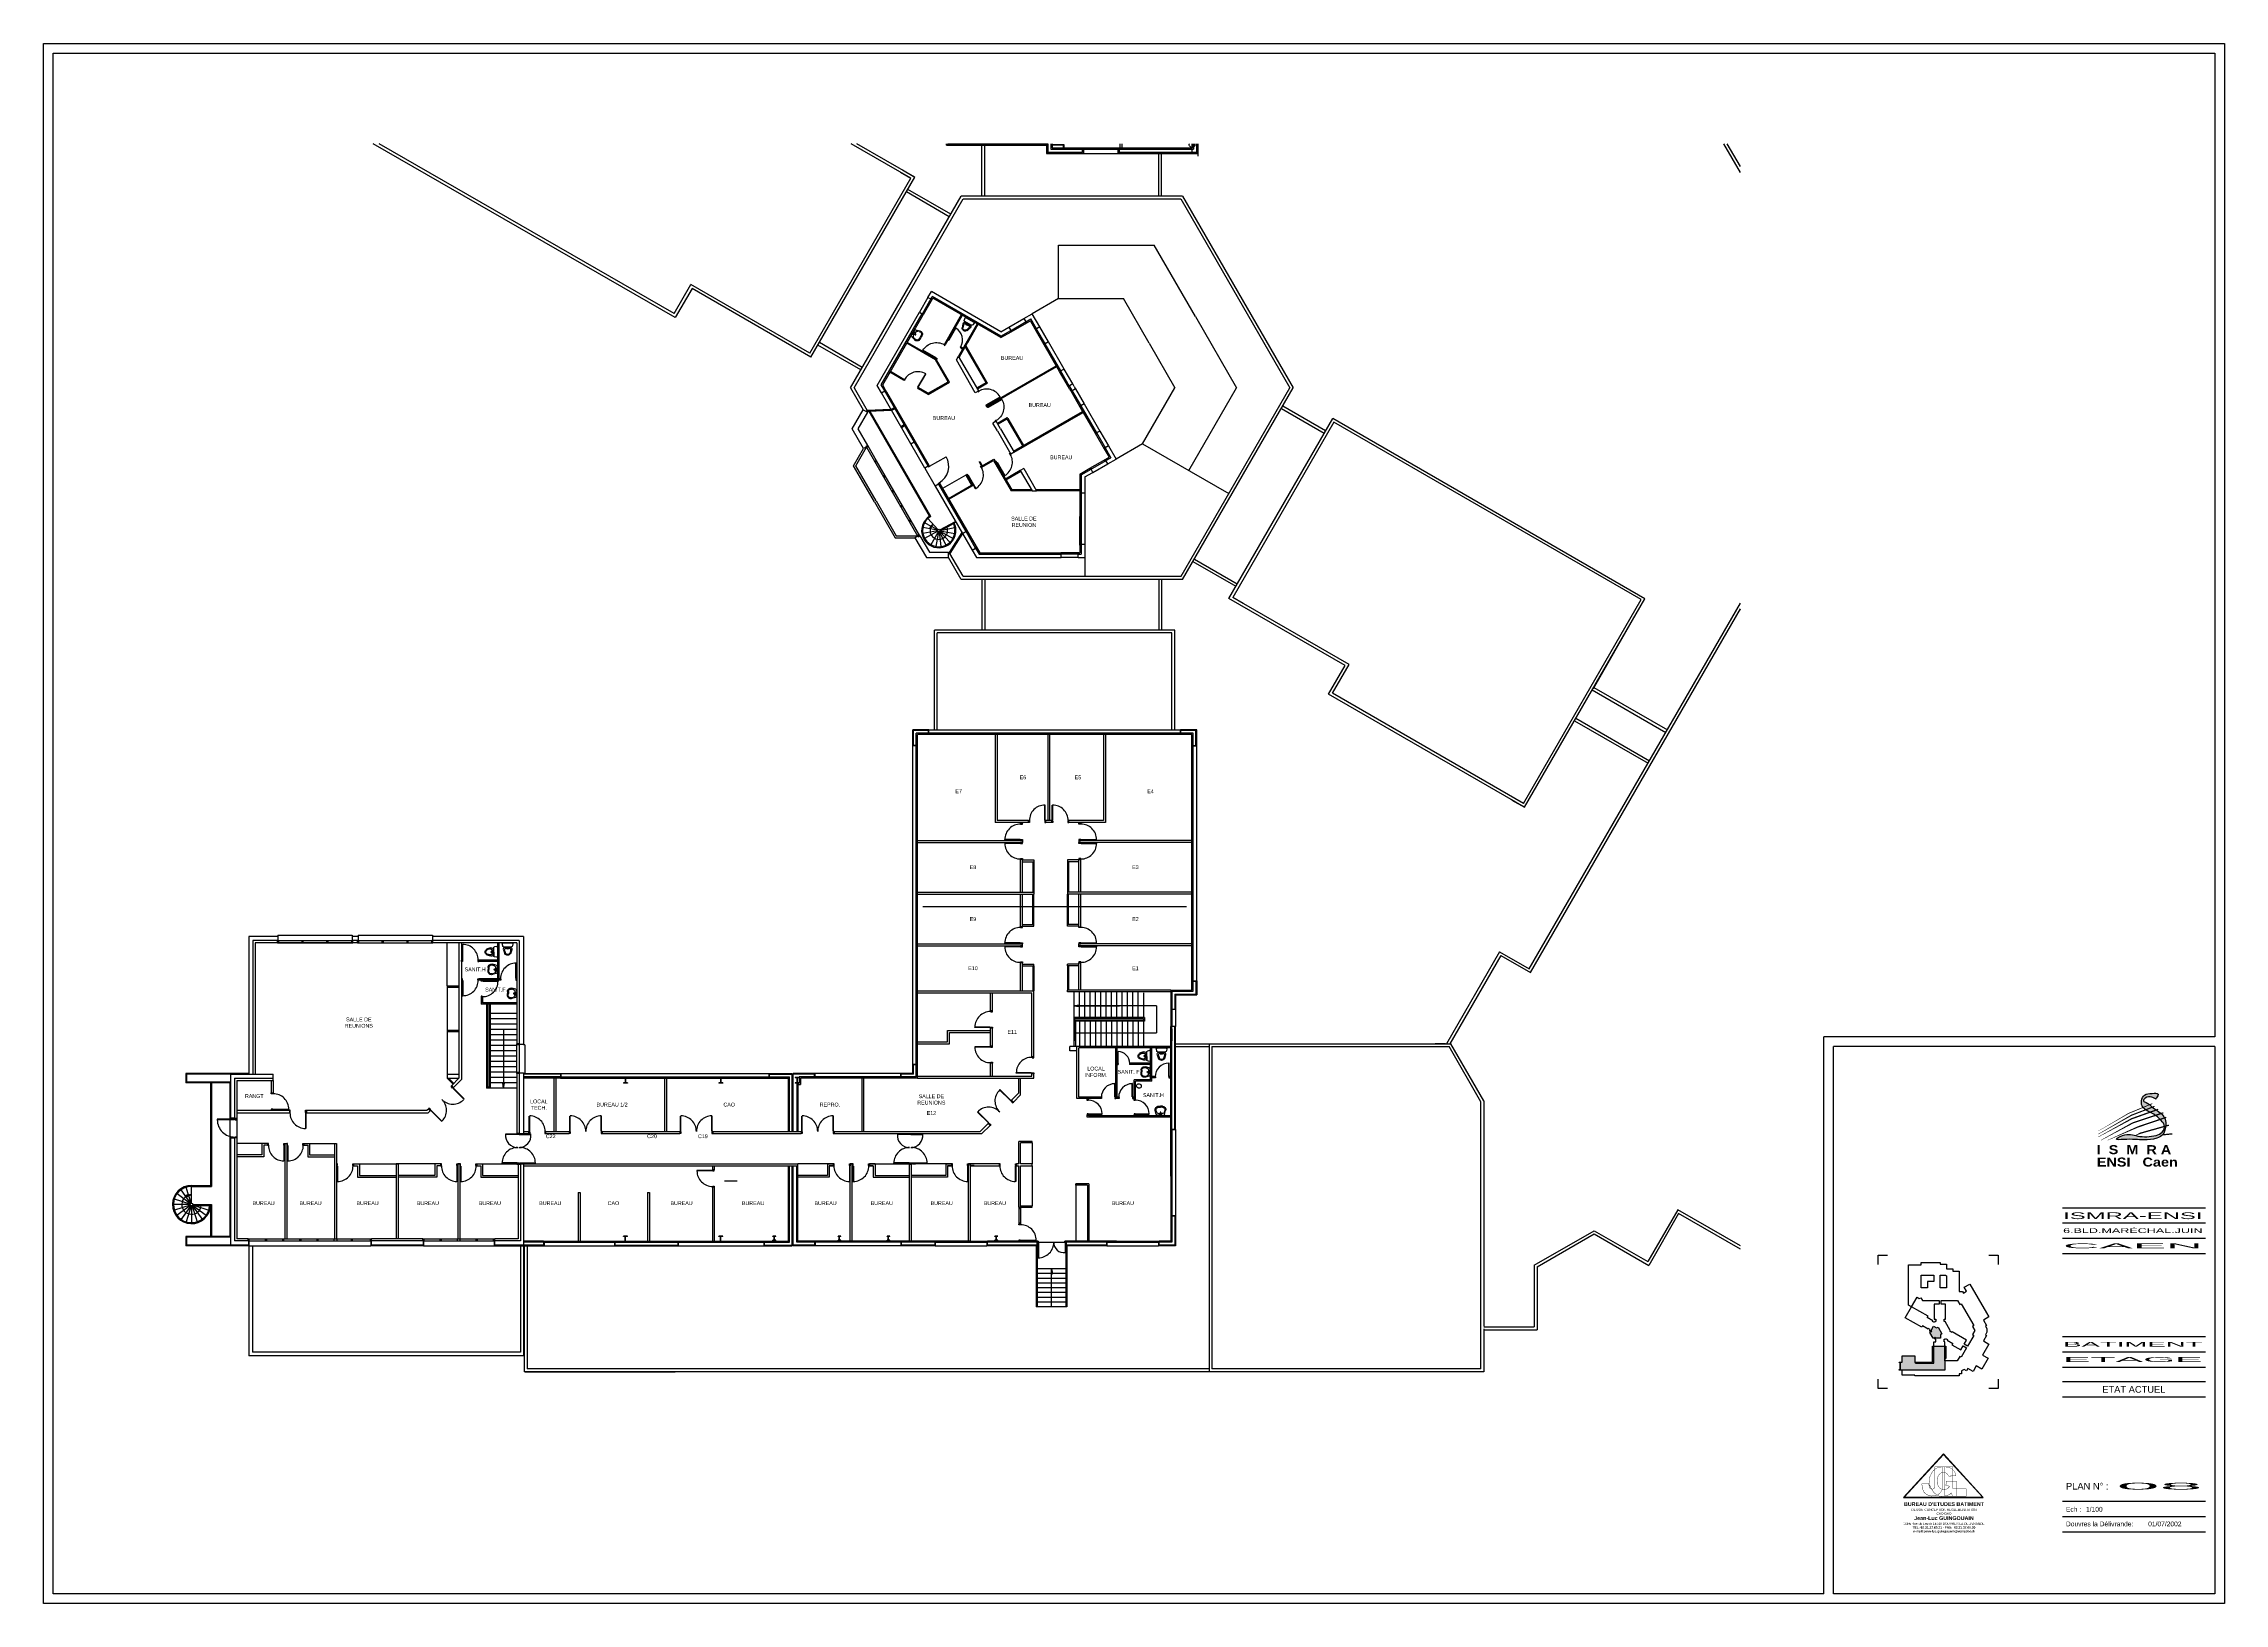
# Paper-space layout '1et' of a CAD drawing. Extents: x 4 to 1147, y 1 to 819.
# The model-space entities are those that its viewports show. They can reach past a viewport. Long polylines and large blocks are cut down to what shows.
import ezdxf
from ezdxf.enums import TextEntityAlignment as Align

# ---------------------------------------------------------------- set-up
doc = ezdxf.new("R2010")
doc.units = 0
doc.header["$MEASUREMENT"] = 0
doc.linetypes.add('AXES', pattern=[2, 1.25, -0.25, 0.25, -0.25])
doc.layers.get('0').update_dxf_attribs({"linetype": 'CONTINUOUS'})
for name, color, linetype in [('BA_APPUI_FENETRE', 140, 'CONTINUOUS'), ('BA_AXE_TRAME', 253, 'AXES'), ('BA_BARDAGE', 1, 'CONTINUOUS'), ('BA_CLOISON_EXISTANTE', 4, 'CONTINUOUS'), ('BA_CLOISON_HACH', 8, 'CONTINUOUS'), ('BA_DOUBLAGE', 134, 'CONTINUOUS'), ('BA_ESCALIER', 8, 'CONTINUOUS'), ('BA_MENUIS_EXTERIEURE', 6, 'CONTINUOUS'), ('BA_MENUIS_INTERIEURE', 202, 'CONTINUOUS'), ('BA_SEUIL', 140, 'CONTINUOUS'), ('BA_STRUCTURE', 5, 'CONTINUOUS'), ('EQ_SANITAIRE', 60, 'CONTINUOUS'), ('ESP_PAP_CADRE', 7, 'CONTINUOUS'), ('ESP_PAP_FENETRE', 2, 'CONTINUOUS'), ('reperage', 7, 'CONTINUOUS'), ('TXT_REP_PIECE', 3, 'CONTINUOUS')]:
    doc.layers.add(name, color=color, linetype=linetype)
doc.layers.get('ESP_PAP_FENETRE').off()
doc.styles.add('ARIAL', font='arial.ttf')
doc.styles.add('BOLD', font='BOLD.SHX')

# ---------------------------------------------------------------- blocks, each defined once
blk = doc.blocks.new('LOGO')
h = blk.add_hatch(color=256)
edge = h.paths.add_edge_path()
edge.add_spline(control_points=[(211.422, 122.251), (211.42, 122.253), (211.431, 122.268), (211.451, 122.299), (211.383, 122.291), (211.333, 122.294), (211.304, 122.237), (211.317, 122.176), (211.379, 122.151), (211.431, 122.117), (211.467, 122.082), (211.496, 122.043), (211.479, 121.987), (211.395, 121.956), (211.284, 121.955), (211.196, 121.99), (211.088, 121.93), (211.23, 121.944), (211.306, 121.93), (211.417, 121.938), (211.479, 121.969), (211.497, 122.023), (211.508, 122.091), (211.452, 122.152), (211.392, 122.187), (211.361, 122.219), (211.319, 122.234), (211.345, 122.271), (211.385, 122.267), (211.402, 122.262), (211.426, 122.247), (211.422, 122.251)], knot_values=[0, 0, 0, 0, 0.010426, 0.041401, 0.086218, 0.146718, 0.199089, 0.249871, 0.315285, 0.38436, 0.437999, 0.46684, 0.524819, 0.578673, 0.722284, 0.839462, 0.894906, 0.951022, 1.111079, 1.209303, 1.267872, 1.301859, 1.376201, 1.460954, 1.528252, 1.581362, 1.60744, 1.630345, 1.682522, 1.703546, 1.7183, 1.7183, 1.7183, 1.7183], degree=3, periodic=0)
for points in [[(210.975, 121.978, 0.00278, 0.009, 0), (211.233, 122.125, 0.009, 0.009, 0), (211.412, 122.194, 0.009, 0.009, 0)], [(210.975, 121.956, 0.00259, 0.01, 0), (211.235, 122.098, 0.01, 0.01, 0), (211.44, 122.171, 0.01, 0.01, 0)], [(210.975, 122.002, 0.0017, 0.006, 0), (211.212, 122.14, 0.006, 0.006, 0), (211.394, 122.215, 0.006, 0.006, 0)], [(210.996, 121.931, 0.00294, 0.01, 0), (211.244, 122.066, 0.01, 0.01, 0), (211.48, 122.144, 0.01, 0.01, 0)], [(211.048, 121.931, 0.00251, 0.01, 0), (211.282, 122.034, 0.01, 0.01, 0), (211.503, 122.109, 0.01, 0.01, 0)], [(211.259, 121.967, 0.003, 0.01, 0), (211.303, 121.986, 0.01, 0.01, 0), (211.523, 122.048, 0.01, 0.01, 0)], [(211.476, 121.973, 0.003, 0.01, 0), (211.476, 121.973, 0.01, 0.01, 0), (211.551, 121.981, 0.01, 0.01, 0)]]:
    blk.add_lwpolyline(points, format="xyseb")
at = {"start_tangent": (-0.651755, 0.75843), "end_tangent": (-0.651755, 0.75843)}
blk.add_spline([(211.422, 122.251), (211.426, 122.261), (211.439, 122.289), (211.394, 122.294), (211.335, 122.282), (211.31, 122.236), (211.322, 122.186), (211.376, 122.15), (211.434, 122.112), (211.472, 122.074), (211.487, 122.05), (211.472, 121.994), (211.424, 121.969), (211.281, 121.964), (211.163, 121.967), (211.116, 121.939), (211.172, 121.937), (211.332, 121.934), (211.429, 121.947), (211.479, 121.979), (211.492, 122.01), (211.497, 122.084), (211.446, 122.152), (211.391, 122.191), (211.348, 122.223), (211.327, 122.237), (211.338, 122.257), (211.39, 122.265), (211.409, 122.257), (211.422, 122.251)], degree=3, dxfattribs=at)
at = {"insert": (210.963, 121.893), "char_height": 0.07, "width": 5, "attachment_point": 1, "line_spacing_factor": 1.5}
blk.add_mtext('{\\fArial Black|b0|i0|c0|p34;I  S  M  R A}', dxfattribs=at)
at = {"insert": (210.964, 121.797), "char_height": 0.07, "width": 5, "attachment_point": 1}
blk.add_mtext('{\\fArial Black|b0|i0|c0|p34;ENSI   Caen}', dxfattribs=at)
blk = doc.blocks.new('reperage')
at = {"layer": 'reperage'}
for points in [[(-6963, 12708), (-4803, 12708), (-4803, 12528), (-4083, 12528), (-4083, 11988), (-3363, 11988), (-3363, 11718), (-2643, 11718), (-2643, 9403), (-2241, 9403), (-2139, 9227), (-1780, 9434), (-2042, 9887), (-1405, 10254), (485, 6980), (755, 6513), (131, 6153), (491, 5529), (372, 5460), (529, 5188), (530, 4766), (370, 4476), (491, 4406), (131, 3783), (755, 3423), (35, 2175), (658, 1815), (-62, 568), (-685, 928), (-1045, 305), (-1621, 637), (-1778, 365), (-2064, 531), (-2363, 358), (-2363, 28), (-2643, 28), (-2643, -192), (-7683, -192), (-7683, -109), (-9118, -109), (-9118, 468), (-9448, 468), (-9448, 518), (-9318, 518), (-9318, 1323), (-9448, 1323), (-9448, 1373), (-9118, 1373), (-9118, 2091), (-7678, 2091), (-7678, 1305), (-7598, 1305), (-7598, 1258), (-5523, 1258), (-5523, 3688), (-5274, 3688), (-5274, 3963), (-5383, 3963), (-5450, 4077), (-5565, 4077), (-5955, 4753), (-5897, 4853), (-5964, 4968), (-5909, 5062), (-6134, 5192), (-6171, 5128), (-6795, 5488), (-6882, 5337), (-8753, 6417), (-8044, 7654), (-8403, 7861), (-8403, 12438), (-6963, 12438)], [(-6963, 11268), (-5523, 11268), (-5523, 10548), (-6243, 10548), (-6243, 9828), (-6963, 9828)], [(-4803, 11268), (-4173, 11268), (-4165, 11268), (-4083, 11185), (-4083, 9828), (-4803, 9829)], [(-7403, 8745), (-7159, 8604), (-6988, 8700), (-6812, 8395), (-6807, 8398), (-6801, 8388), (-4900, 8388), (-4900, 7953), (-5461, 7953), (-5461, 6238), (-5274, 6238), (-5274, 5973), (-5383, 5973), (-5435, 5883), (-5663, 6008), (-5626, 6072), (-6250, 6432), (-6162, 6584), (-8033, 7664)], [(-4623, 8388), (-2828, 8388), (-2560, 7924), (-2404, 8014), (-964, 5520), (-1120, 5430), (-851, 4966), (-1120, 4505), (-964, 4415), (-1684, 3168), (-2070, 3391), (-1798, 3862), (-3435, 4807), (-3472, 4743), (-3697, 4873), (-3643, 4968), (-4223, 5973), (-4332, 5973), (-4332, 6258), (-4173, 6258), (-4173, 7953), (-4662, 7953), (-4662, 8378), (-4623, 8378)], [(-4332, 3963), (-4223, 3963), (-4171, 4052), (-3943, 3927), (-3980, 3863), (-3356, 3503), (-3444, 3352), (-2430, 2767), (-2168, 3222), (-1782, 2999), (-2404, 1921), (-2560, 2011), (-2839, 1528), (-4263, 1528), (-4263, 3688), (-4332, 3688)]]:
    blk.add_lwpolyline(points, close=True, dxfattribs=at)
blk = doc.blocks.new('Siglejl')
at = {"color": 3, "linetype": 'Continuous'}
for p, q in [((2.38, 20.46), (4.99, 23.32)), ((4.99, 23.29), (2.41, 20.48)), ((4.99, 23.32), (7.6, 20.46)), ((4.99, 23.29), (7.57, 20.48)), ((2.38, 20.46), (7.6, 20.46)), ((2.41, 20.48), (7.57, 20.48))]:
    blk.add_line(p, q, dxfattribs=at)
at = {"color": 3, "linetype": 'Continuous', "const_width": 0.0232}
for points in [[(4.99, 23.3), (2.4, 20.47)], [(4.99, 23.3), (7.58, 20.47)], [(3.58, 21.38), (3.6, 21.16), (3.65, 20.97), (3.7, 20.84), (3.78, 20.75), (3.9, 20.66), (4.03, 20.6), (4.21, 20.56), (4.49, 20.58), (4.61, 20.63), (4.76, 20.74), (4.9, 20.95), (4.94, 21.12), (4.93, 22.47)], [(4.95, 22.47), (4.44, 22.47), (4.44, 21.21), (4.43, 21.14), (4.37, 21.04), (4.31, 21.02), (4.2, 21.02), (4.14, 21.05), (4.08, 21.11), (4.06, 21.21), (4.03, 21.38), (3.58, 21.38)], [(5.52, 20.77), (5.43, 20.69), (5.32, 20.63), (5.19, 20.59), (4.98, 20.53), (4.73, 20.55), (4.54, 20.64), (4.36, 20.8), (4.19, 21.07), (4.09, 21.28), (4.07, 21.53), (4.09, 21.77), (4.14, 21.91), (4.29, 22.18), (4.51, 22.37), (4.71, 22.45), (4.91, 22.47), (5.11, 22.47), (5.31, 22.45), (5.52, 22.37), (5.7, 22.19), (5.79, 22.02), (5.81, 21.88), (5.33, 21.87)], [(5.33, 21.87), (5.27, 21.98), (5.16, 22.07), (5.07, 22.1), (4.94, 22.11), (4.81, 22.06), (4.76, 22.02), (4.66, 21.89), (4.59, 21.72), (4.58, 21.57), (4.6, 21.43), (4.64, 21.26), (4.73, 21.1), (4.86, 21.02), (4.98, 20.97), (5.14, 20.99), (5.28, 21.06), (5.36, 21.14), (5.39, 21.21), (5.16, 21.24), (5.17, 21.54), (5.86, 21.54), (5.86, 20.56)], [(5.09, 20.56), (5.09, 22.47)], [(5.61, 21.05), (5.61, 22.47), (5.11, 22.47)], [(2.4, 20.47), (7.58, 20.47)], [(5.09, 20.56), (6.48, 20.56), (6.48, 21.05)], [(5.52, 20.77), (5.58, 20.56)], [(6.48, 21.05), (5.61, 21.05)]]:
    blk.add_lwpolyline(points, dxfattribs=at)
at = {"color": 3, "insert": (5.03, 19.14), "char_height": 0.25, "width": 7.7819, "attachment_point": 5, "style": 'BOLD'}
blk.add_mtext("\\fArial|b1|i0|c0|p34;BUREAU D'ETUDES BATIMENT\\P\\fArial|b0|i0|c0|p34;\\H0.15;DESSIN-CONCEPTION-REGLEMENTATION\\PCAO-DAO\\P\\fArial|b1|i0|c0|p34;\\H0.25;Jean-Luc GUINGOUAIN\\P\\fArial|b0|i0|c0|p34;\\H0.15;10bis Rue du Lavoir-14440 DOUVRES LA DELIVRANDE\\P\\fArial|b1|i0|c0|p34;TEL: 02.31.37.60.21 - FAX:  02.31.37.60.20\\Pe-mail: jean-luc.guingouain@wanadoo.fr", dxfattribs=at)
blk = doc.blocks.new('LAV60')
for p, q in [((-14, 0), (0, 0)), ((14, 0), (0, 0)), ((-24, -7), (-30, -30)), ((-26, -31), (-22, -19)), ((-13, -12), (0, -12)), ((-11, -50), (0, -50)), ((-11, -55), (0, -55)), ((13, -12), (0, -12)), ((11, -50), (0, -50)), ((11, -55), (0, -55)), ((26, -31), (22, -19)), ((24, -7), (30, -30))]:
    blk.add_line(p, q)
for centre, radius in [((-6, -6), 2.61), ((0, -18), 2.54), ((0, -6), 1.44), ((6, -6), 2.61)]:
    blk.add_circle(centre, radius)
for centre, radius, start, end in [((-14, -10), 10, 90, 164.0546), ((14, -10), 10, 15.9454, 90), ((-11, -35), 20, 164.0546, 270), ((-11, -35), 15, 164.0546, 270), ((-13, -22), 10, 90, 164.0546), ((11, -35), 20, 270, 15.9454), ((11, -35), 15, 270, 15.9454), ((13, -22), 10, 15.9454, 90)]:
    blk.add_arc(centre, radius, start, end)
blk = doc.blocks.new('WC')
for p, q in [((-36, 22), (-57, 15)), ((-39, 16), (-55, 11)), ((-26, 5), (-26, 0)), ((-26, -5), (-26, 0)), ((-20, 14), (-23, 14)), ((-22, 12), (-22, 0)), ((-22, -12), (-22, 0)), ((-20, -21), (-20, 21)), ((-5, 28), (-16, 26)), ((0, -23), (0, 23)), ((-36, -22), (-57, -15)), ((-39, -16), (-55, -11)), ((-20, -14), (-23, -14)), ((-5, -28), (-16, -26))]:
    blk.add_line(p, q)
for centre, radius, start, end in [((-49, 0), 16.2, 116.4444, 180), ((-49, 0), 16.2, 180, 243.5556), ((-49, 0), 16.2, 178.1961, 178.7319), ((-49, 0), 12.2, 116.4444, 180), ((-49, 0), 12.2, 180, 243.5556), ((-37, 5), 11, 0, 102.4), ((-32, 12), 10, 0, 108.6162), ((-21, 0), 11.5, 134.9643, 225.0357), ((-15, 21), 5, 101.0796, 180), ((-5, 23), 5, 0, 90), ((-37, -5), 11, 257.6, 0), ((-32, -12), 10, 251.3838, 0), ((-15, -21), 5, 180, 258.9204), ((-5, -23), 5, 270, 0)]:
    blk.add_arc(centre, radius, start, end)
blk = doc.blocks.new('P80_5')
for p, q in [((-90, 0), (-90, 5)), ((-90, 5), (-86, 5)), ((-85, 0), (-90, 0)), ((-86, 5), (-86, 4)), ((-86, 4), (-85, 4)), ((-85, 4), (-85, 0)), ((-6, 6), (-6, 87)), ((-4, 86), (-6, 86)), ((-4, 6), (-6, 6)), ((-5, 4), (-5, 0)), ((-4, 4), (-5, 4)), ((-5, 0), (0, 0)), ((-4, 6), (-4, 86)), ((0, 5), (-4, 5)), ((-4, 5), (-4, 4)), ((0, 0), (0, 5))]:
    blk.add_line(p, q)
for centre, radius, start, end in [((-6, 6), 80.9, 89.9501, 180.4961), ((-6, 6), 0, 180, 270), ((-5, 4), 0, 180, 270)]:
    blk.add_arc(centre, radius, start, end)

msp = doc.modelspace()

# ---------------------------------------------------------------- hatches: boundary and pattern name
at = {"layer": 'BA_ESCALIER'}
h = msp.add_hatch(color=256, dxfattribs=at)
h.paths.add_polyline_path([(20160, 7415), (20162, 7414), (20158, 7404), (20155, 7406)])
h.paths.add_polyline_path([(20155, 7406), (20152, 7408), (20159, 7416), (20160, 7415)])
h.paths.add_polyline_path([(20168, 7426), (20162, 7414), (20160, 7415)])
h.paths.add_polyline_path([(20168, 7426), (20160, 7415), (20159, 7416)])
h = msp.add_hatch(color=256, dxfattribs=at)
h.paths.add_polyline_path([(20923, 4900), (20923, 4898), (20934, 4896), (20934, 4900)])
h.paths.add_polyline_path([(20934, 4900), (20934, 4905), (20923, 4903), (20923, 4900)])
h.paths.add_polyline_path([(20908, 4900), (20923, 4898), (20923, 4900)])
h.paths.add_polyline_path([(20908, 4900), (20923, 4900), (20923, 4903)])
h = msp.add_hatch(color=256, dxfattribs=at)
h.paths.add_polyline_path([(20923, 4900), (20923, 4898), (20934, 4896), (20934, 4900)])
h.paths.add_polyline_path([(20934, 4900), (20934, 4905), (20923, 4903), (20923, 4900)])
h.paths.add_polyline_path([(20908, 4900), (20923, 4898), (20923, 4900)])
h.paths.add_polyline_path([(20908, 4900), (20923, 4900), (20923, 4903)])
h = msp.add_hatch(color=256, dxfattribs=at)
h.paths.add_polyline_path([(17917, 4483), (17915, 4483), (17913, 4494), (17917, 4494)])
h.paths.add_polyline_path([(17917, 4494), (17922, 4494), (17920, 4483), (17917, 4483)])
h.paths.add_polyline_path([(17917, 4468), (17915, 4483), (17917, 4483)])
h.paths.add_polyline_path([(17917, 4468), (17917, 4483), (17920, 4483)])
h = msp.add_hatch(color=256, dxfattribs=at)
h.paths.add_polyline_path([(16267, 3905), (16268, 3903), (16257, 3898), (16256, 3903)])
h.paths.add_polyline_path([(16256, 3903), (16255, 3907), (16267, 3908), (16267, 3905)])
h.paths.add_polyline_path([(16281, 3909), (16268, 3903), (16267, 3905)])
h.paths.add_polyline_path([(16281, 3909), (16267, 3905), (16267, 3908)])
h = msp.add_hatch(color=256, dxfattribs=at)
h.paths.add_polyline_path([(20790, 3506), (20788, 3506), (20786, 3495), (20790, 3495)])
h.paths.add_polyline_path([(20790, 3495), (20795, 3495), (20793, 3506), (20790, 3506)])
h.paths.add_polyline_path([(20790, 3521), (20788, 3506), (20790, 3506)])
h.paths.add_polyline_path([(20790, 3521), (20790, 3506), (20793, 3506)])

# ---------------------------------------------------------------- linework, layer by layer
at = {"layer": 'BA_APPUI_FENETRE'}
for p, q in [((24756, 8688), (23301, 11208)), ((24735, 8693), (23295, 11188)), ((21559, 9355), (21559, 9733)), ((20073, 9245), (19450, 9605)), ((18817, 8510), (16945, 9587)), ((18812, 8530), (16966, 9593)), ((20053, 9240), (19429, 9600)), ((20425, 9146), (20425, 9411)), ((20440, 9146), (20440, 9411)), ((19998, 9271), (20053, 9240)), ((20008, 9283), (20073, 9245)), ((20958, 9369), (21137, 9369)), ((21352, 9146), (21352, 9369)), ((21367, 9146), (21367, 9369)), ((19523, 8322), (20053, 9240)), ((19528, 8301), (20073, 9245)), ((20254, 9038), (20029, 9168)), ((20262, 9051), (20036, 9181)), ((19736, 8141), (20316, 9146)), ((19756, 8141), (20327, 9131)), ((21477, 9146), (20316, 9146)), ((20327, 9131), (21468, 9131)), ((21468, 9131), (22040, 8141)), ((21477, 9146), (22057, 8141)), ((20827, 8889), (21328, 8889)), ((20827, 8609), (20827, 8889)), ((21544, 8515), (21328, 8889)), ((18812, 8530), (18899, 8682)), ((18905, 8661), (18817, 8510)), ((19523, 8322), (18899, 8682)), ((19528, 8301), (18905, 8661)), ((20142, 8615), (20097, 8537)), ((20827, 8609), (20689, 8529)), ((20827, 8609), (21167, 8609)), ((21302, 8375), (21167, 8609)), ((20567, 8459), (20645, 8504)), ((21544, 8515), (21760, 8141)), ((19791, 8235), (19565, 8365)), ((19798, 8248), (19573, 8378)), ((20774, 8382), (20729, 8460)), ((21302, 8375), (21437, 8141)), ((20901, 8161), (20856, 8239)), ((19736, 8141), (19802, 8026)), ((19756, 8141), (19824, 8022)), ((20916, 8135), (20961, 8057)), ((21267, 7847), (21437, 8141)), ((21469, 7153), (22040, 8141)), ((21477, 7136), (22057, 8141)), ((21510, 7707), (21760, 8141)), ((19820, 8016), (19824, 8022)), ((19948, 8027), (19824, 8022)), ((19828, 8016), (19824, 8022)), ((19825, 8013), (19828, 8016)), ((19941, 8021), (19828, 8016)), ((19952, 8021), (19828, 8016)), ((19832, 8016), (19832, 8022)), ((20052, 7847), (19898, 8114)), ((21995, 8033), (22220, 7903)), ((22002, 8046), (22227, 7916)), ((21044, 7914), (21089, 7836)), ((21719, 7036), (22264, 7980)), ((22270, 7960), (21740, 7042)), ((23901, 7035), (22264, 7980)), ((23881, 7030), (22270, 7960)), ((19752, 7732), (19804, 7822)), ((19764, 7732), (19820, 7829)), ((21267, 7847), (21129, 7767)), ((21267, 7847), (21719, 7586)), ((19862, 7543), (19752, 7732)), ((19870, 7548), (19764, 7732)), ((20125, 7720), (20180, 7625)), ((21007, 7697), (21085, 7742)), ((19870, 7548), (19976, 7364)), ((20965, 7589), (20965, 7319)), ((23295, 5094), (24735, 7588)), ((23301, 5074), (24748, 7581)), ((24396, 6970), (24756, 7594)), ((19862, 7543), (19971, 7354)), ((19971, 7354), (20074, 7354)), ((19976, 7364), (20088, 7364)), ((20320, 7382), (20254, 7277)), ((20315, 7374), (20254, 7277)), ((20324, 7377), (20257, 7272)), ((20324, 7377), (20374, 7290)), ((20250, 7277), (20254, 7277)), ((20250, 7271), (20257, 7271)), ((20316, 7136), (20250, 7251)), ((20254, 7277), (20257, 7271)), ((20256, 7281), (20261, 7278)), ((20326, 7153), (20257, 7272)), ((20930, 7251), (20840, 7251)), ((20965, 7251), (20965, 7153)), ((21531, 7230), (21756, 7100)), ((21539, 7243), (21764, 7113)), ((21477, 7136), (20316, 7136)), ((20326, 7153), (21469, 7153)), ((20425, 7136), (20425, 6870)), ((20440, 7136), (20440, 6870)), ((21352, 7136), (21352, 6870)), ((21367, 7136), (21367, 6870)), ((22329, 6684), (21719, 7036)), ((22350, 6690), (21740, 7042)), ((23264, 5961), (23881, 7030)), ((23269, 5941), (23901, 7035)), ((21436, 6870), (20176, 6870)), ((20176, 6348), (20176, 6870)), ((21436, 6348), (21436, 6870)), ((23856, 6957), (23629, 6563)), ((20191, 6348), (20191, 6855)), ((21421, 6855), (20191, 6855)), ((21421, 6348), (21421, 6855)), ((22242, 6534), (22329, 6684)), ((22263, 6539), (22350, 6690)), ((23269, 5941), (22242, 6534)), ((23264, 5961), (22263, 6539)), ((23625, 6557), (24011, 6334)), ((23633, 6570), (24019, 6347)), ((23539, 6408), (23925, 6185)), ((20147, 6348), (21466, 6348)), ((23532, 6395), (23918, 6172)), ((20062, 4593), (20062, 6263)), ((21551, 5031), (21551, 6263)), ((23204, 5978), (23269, 5941)), ((16734, 5271), (17124, 5271)), ((16734, 5271), (16734, 5264)), ((17124, 5271), (17124, 5264)), ((17154, 5271), (17544, 5271)), ((17154, 5271), (17154, 5264)), ((17544, 5271), (17544, 5264)), ((23139, 5184), (22860, 4701)), ((23145, 5164), (22878, 4701)), ((23139, 5184), (23295, 5094)), ((23145, 5164), (23301, 5074)), ((21440, 4881), (21440, 4791)), ((18021, 4697), (18029, 4697)), ((18029, 4696), (18029, 4547)), ((21440, 4701), (22883, 4701)), ((21616, 4701), (21616, 2981)), ((22855, 4701), (22801, 4701)), ((23056, 4401), (22883, 4701)), ((21440, 4686), (21616, 4686)), ((21631, 4686), (21631, 2996)), ((21631, 4686), (22875, 4686)), ((23041, 4397), (22875, 4686)), ((18021, 4547), (18029, 4547)), ((18219, 4546), (19309, 4546)), ((20000, 4546), (19550, 4546)), ((23041, 2996), (23041, 4397)), ((23056, 4401), (23056, 3221)), ((16481, 4309), (16481, 4208)), ((21440, 4251), (21440, 3801)), ((24650, 3498), (24073, 3831)), ((24654, 3478), (24078, 3811)), ((20720, 3660), (20860, 3660)), ((16581, 3641), (16581, 3064)), ((16581, 3641), (17221, 3641)), ((16601, 3641), (16601, 3084)), ((17497, 3641), (17867, 3641)), ((18006, 3641), (18006, 3084)), ((18021, 3641), (18021, 3064)), ((18025, 3641), (18025, 2981)), ((18040, 3641), (18040, 2996)), ((18129, 3641), (18499, 3641)), ((18832, 3641), (19282, 3641)), ((20000, 3641), (19550, 3641)), ((20180, 3641), (20450, 3641)), ((21080, 3641), (21350, 3641)), ((23056, 3206), (23056, 2981)), ((18021, 3064), (16581, 3064)), ((18006, 3084), (16601, 3084)), ((23056, 2981), (18025, 2981)), ((18031, 2981), (18816, 2981)), ((21616, 2996), (18040, 2996)), ((23041, 2996), (21631, 2996))]:
    msp.add_line(p, q, dxfattribs=at)
at = {"layer": 'BA_AXE_TRAME', "ltscale": 30}
for p, q in [((21527, 9376), (21527, 11179)), ((21527, 9376), (21527, 10200)), ((20115, 5421), (21497, 5421)), ((19141, 3981), (19075, 3981))]:
    msp.add_line(p, q, dxfattribs=at)
at = {"layer": 'BA_BARDAGE', "ltscale": 30}
for p, q in [((20240, 9413), (20240, 9733)), ((20242, 9415), (20242, 9733)), ((20240, 9413), (20763, 9413)), ((20242, 9415), (20765, 9415)), ((20763, 9413), (20763, 9369)), ((20765, 9415), (20765, 9371)), ((20956, 9392), (20956, 9371)), ((20958, 9392), (20958, 9369)), ((21137, 9392), (21137, 9369)), ((21139, 9392), (21139, 9371)), ((21535, 9461), (21557, 9461)), ((21557, 9371), (21557, 9461)), ((21559, 9369), (21559, 9463)), ((20763, 9369), (20958, 9369)), ((20765, 9371), (20956, 9371)), ((21137, 9369), (21559, 9369)), ((21139, 9371), (21557, 9371)), ((20062, 6263), (20062, 6348)), ((20147, 6348), (20062, 6348)), ((20147, 6329), (20147, 6348)), ((21551, 6348), (21466, 6348)), ((21466, 6329), (21466, 6348)), ((21551, 6263), (21551, 6348)), ((20081, 6263), (20062, 6263)), ((21532, 6263), (21551, 6263)), ((21532, 5031), (21551, 5031)), ((21551, 5031), (21551, 4958)), ((21440, 4958), (21440, 4881)), ((21440, 4958), (21551, 4958)), ((21440, 4251), (21440, 4791)), ((20062, 4546), (20062, 4593)), ((20081, 4593), (20062, 4593)), ((16581, 4546), (16251, 4546)), ((16251, 4546), (16251, 4496)), ((16481, 4496), (16251, 4496)), ((16485, 4542), (16255, 4542)), ((16255, 4542), (16255, 4500)), ((16485, 4500), (16255, 4500)), ((16481, 4496), (16481, 4309)), ((18021, 4546), (18219, 4546)), ((18219, 4527), (18219, 4546)), ((18219, 4527), (18219, 4546)), ((18219, 4527), (18219, 4546)), ((19309, 4527), (19309, 4546)), ((19309, 4527), (19309, 4546)), ((19309, 4527), (19309, 4546)), ((19309, 4546), (19431, 4546)), ((19431, 4542), (19431, 4546)), ((19435, 4542), (19435, 4546)), ((19435, 4546), (19443, 4546)), ((19550, 4546), (19435, 4546)), ((19550, 4527), (19550, 4546)), ((19550, 4527), (19550, 4546)), ((19550, 4527), (19550, 4546)), ((20000, 4527), (20000, 4546)), ((20000, 4527), (20000, 4546)), ((20000, 4527), (20000, 4546)), ((20062, 4546), (20000, 4546)), ((16507, 4309), (16481, 4309)), ((21421, 4251), (21440, 4251)), ((21421, 4251), (21440, 4251)), ((21421, 4251), (21440, 4251)), ((21421, 4251), (21440, 4251)), ((21421, 4251), (21440, 4251)), ((21421, 4251), (21440, 4251)), ((16507, 4208), (16481, 4208)), ((16481, 4208), (16481, 3691)), ((21421, 3801), (21440, 3801)), ((21421, 3801), (21440, 3801)), ((21421, 3801), (21440, 3801)), ((21440, 3801), (21440, 3641)), ((16251, 3691), (16251, 3641)), ((16481, 3691), (16251, 3691)), ((16255, 3687), (16255, 3645)), ((16481, 3687), (16255, 3687)), ((16581, 3667), (16581, 3641)), ((17221, 3667), (17221, 3649)), ((17221, 3667), (17221, 3641)), ((17497, 3667), (17497, 3641)), ((17497, 3667), (17497, 3641)), ((17867, 3667), (17867, 3641)), ((17867, 3667), (17867, 3641)), ((17867, 3667), (17867, 3641)), ((18129, 3660), (18129, 3641)), ((18129, 3660), (18129, 3641)), ((18129, 3660), (18129, 3641)), ((18499, 3660), (18499, 3641)), ((18499, 3660), (18499, 3641)), ((18499, 3660), (18499, 3641)), ((18832, 3660), (18832, 3641)), ((18832, 3660), (18832, 3641)), ((18832, 3660), (18832, 3641)), ((19282, 3660), (19282, 3641)), ((19282, 3660), (19282, 3641)), ((19282, 3660), (19282, 3641)), ((19550, 3660), (19550, 3641)), ((19550, 3660), (19550, 3641)), ((19550, 3660), (19550, 3641)), ((20000, 3660), (20000, 3641)), ((20000, 3660), (20000, 3641)), ((20000, 3660), (20000, 3641)), ((20180, 3660), (20180, 3641)), ((20180, 3660), (20180, 3641)), ((20180, 3660), (20180, 3641)), ((20450, 3660), (20450, 3641)), ((20450, 3660), (20450, 3641)), ((20450, 3660), (20450, 3641)), ((20715, 3660), (20715, 3641)), ((20865, 3660), (20865, 3641)), ((21080, 3660), (21080, 3641)), ((21080, 3660), (21080, 3641)), ((21080, 3660), (21080, 3641)), ((21350, 3660), (21350, 3641)), ((21350, 3660), (21350, 3641)), ((21350, 3660), (21350, 3641)), ((16581, 3641), (16251, 3641)), ((16579, 3645), (16255, 3645)), ((17497, 3641), (17221, 3641)), ((17867, 3641), (18129, 3641)), ((18499, 3641), (18832, 3641)), ((19282, 3641), (19431, 3641)), ((19431, 3645), (19431, 3641)), ((19435, 3645), (19435, 3641)), ((19550, 3641), (19435, 3641)), ((20180, 3641), (20000, 3641)), ((20715, 3641), (20450, 3641)), ((21080, 3641), (20865, 3641)), ((21440, 3641), (21350, 3641))]:
    msp.add_line(p, q, dxfattribs=at)
at = {"layer": 'BA_CLOISON_EXISTANTE'}
for p, q in [((21150, 9399), (21150, 9794)), ((21160, 9399), (21160, 9803)), ((20633, 9498), (20633, 9443)), ((20643, 9498), (20643, 9443)), ((20317, 8523), (20229, 8370)), ((20322, 8521), (20233, 8367)), ((20400, 8476), (20303, 8307)), ((20404, 8473), (20305, 8302)), ((20181, 8287), (20031, 8374)), ((20184, 8292), (20033, 8379)), ((20314, 8350), (20324, 8345)), ((20317, 8355), (20327, 8349)), ((20184, 8292), (20181, 8287)), ((20248, 8172), (20181, 8287)), ((20188, 8289), (20187, 8287)), ((20255, 8170), (20187, 8287)), ((20448, 8045), (20815, 8256)), ((20451, 8041), (20817, 8252)), ((20014, 8181), (19943, 8222)), ((20016, 8185), (19945, 8226)), ((20144, 8106), (20092, 8136)), ((20144, 8112), (20094, 8140)), ((20144, 8112), (20248, 8172)), ((20144, 8106), (20255, 8170)), ((20399, 8140), (20451, 8170)), ((20402, 8136), (20454, 8166)), ((20451, 8170), (20454, 8166)), ((20448, 8045), (20451, 8041)), ((20591, 7808), (20953, 8017)), ((20594, 7803), (20956, 8012)), ((20506, 7955), (20558, 7985)), ((20509, 7950), (20561, 7980)), ((20561, 7980), (20558, 7985)), ((20340, 7682), (20344, 7685)), ((20340, 7682), (20370, 7630)), ((20344, 7685), (20377, 7629)), ((20410, 7752), (20414, 7754)), ((20410, 7752), (20422, 7730)), ((20414, 7754), (20427, 7732)), ((20422, 7730), (20487, 7767)), ((20425, 7725), (20486, 7760)), ((20486, 7760), (20578, 7600)), ((20487, 7767), (20581, 7605)), ((20249, 7560), (20370, 7630)), ((20251, 7556), (20377, 7629)), ((20688, 7600), (20578, 7600)), ((20685, 7605), (20581, 7605)), ((20938, 7605), (20708, 7605)), ((20938, 7600), (20711, 7600)), ((20495, 6323), (20495, 5861)), ((20505, 6323), (20505, 5871)), ((20770, 6323), (20770, 5871)), ((20780, 6323), (20780, 5871)), ((21063, 6323), (21063, 5871)), ((21073, 6323), (21073, 5861)), ((20670, 5861), (20495, 5861)), ((20670, 5871), (20505, 5871)), ((20627, 5861), (20627, 5857)), ((20637, 5861), (20637, 5857)), ((20791, 5871), (20760, 5871)), ((20791, 5861), (20760, 5861)), ((21063, 5871), (20881, 5871)), ((21073, 5861), (20881, 5861)), ((20934, 5861), (20934, 5857)), ((20944, 5861), (20944, 5857)), ((20087, 5767), (20637, 5767)), ((20087, 5757), (20637, 5757)), ((20637, 5767), (20637, 5757)), ((21526, 5767), (20934, 5767)), ((20934, 5767), (20934, 5757)), ((21526, 5757), (20934, 5757)), ((20627, 5496), (20627, 5667)), ((20637, 5496), (20637, 5667)), ((20637, 5665), (20697, 5665)), ((20637, 5665), (20697, 5665)), ((20637, 5655), (20697, 5655)), ((20637, 5655), (20697, 5655)), ((20697, 5665), (20697, 5655)), ((20697, 5665), (20697, 5655)), ((20934, 5665), (20874, 5665)), ((20874, 5665), (20874, 5655)), ((20934, 5665), (20874, 5665)), ((20874, 5665), (20874, 5655)), ((20934, 5655), (20874, 5655)), ((20934, 5655), (20874, 5655)), ((20934, 5496), (20934, 5667)), ((20944, 5496), (20944, 5667)), ((20087, 5496), (20697, 5496)), ((20697, 5496), (20697, 5486)), ((21526, 5496), (20874, 5496)), ((20874, 5496), (20874, 5486)), ((20087, 5486), (20697, 5486)), ((20627, 5315), (20627, 5486)), ((20637, 5315), (20637, 5486)), ((21526, 5486), (20874, 5486)), ((20934, 5315), (20934, 5486)), ((20944, 5315), (20944, 5486)), ((20637, 5327), (20697, 5327)), ((20637, 5317), (20697, 5317)), ((20697, 5317), (20697, 5327)), ((20934, 5327), (20874, 5327)), ((20874, 5317), (20874, 5327)), ((20934, 5317), (20874, 5317)), ((17683, 5230), (17683, 4520)), ((17697, 5230), (17697, 4514)), ((17885, 5230), (17885, 5042)), ((17892, 5230), (17892, 5042)), ((20087, 5225), (20637, 5225)), ((20087, 5215), (20637, 5215)), ((20637, 5215), (20637, 5225)), ((21526, 5225), (20934, 5225)), ((20934, 5215), (20934, 5225)), ((21526, 5215), (20934, 5215)), ((17885, 5140), (17787, 5140)), ((17885, 5133), (17787, 5133)), ((17897, 5042), (17787, 5042)), ((17897, 5035), (17787, 5035)), ((20627, 4978), (20627, 5125)), ((20637, 4978), (20637, 5125)), ((20637, 5119), (20697, 5119)), ((20637, 5109), (20697, 5109)), ((20697, 5109), (20697, 5119)), ((20934, 5119), (20874, 5119)), ((20874, 5109), (20874, 5119)), ((20934, 5109), (20874, 5109)), ((20934, 4983), (20934, 5125)), ((20944, 4983), (20944, 5125)), ((17622, 5005), (17682, 5005)), ((17622, 5005), (17622, 4998)), ((17622, 4998), (17682, 4998)), ((17799, 4945), (17799, 4908)), ((17806, 4945), (17806, 4915)), ((20087, 4978), (20697, 4978)), ((20087, 4968), (20687, 4968)), ((20470, 4873), (20470, 4968)), ((20480, 4873), (20480, 4968)), ((20687, 4633), (20687, 4968)), ((20697, 4633), (20697, 4978)), ((20697, 4973), (20697, 4978)), ((20874, 4973), (20874, 4983)), ((21415, 4983), (20874, 4983)), ((21415, 4973), (20874, 4973)), ((17987, 4908), (17799, 4908)), ((17987, 4915), (17806, 4915)), ((20908, 4686), (20908, 4825)), ((20918, 4825), (20908, 4825)), ((20918, 4686), (20918, 4825)), ((17622, 4773), (17682, 4773)), ((17622, 4773), (17622, 4766)), ((17622, 4766), (17682, 4766)), ((20087, 4711), (20245, 4711)), ((20087, 4701), (20255, 4701)), ((20245, 4771), (20470, 4771)), ((20245, 4711), (20245, 4771)), ((20255, 4701), (20255, 4761)), ((20255, 4761), (20470, 4761)), ((20470, 4689), (20470, 4783)), ((20480, 4689), (20480, 4783)), ((20470, 4531), (20470, 4599)), ((20480, 4531), (20480, 4599)), ((20886, 4664), (20886, 4686)), ((20923, 4686), (20886, 4686)), ((20923, 4664), (20886, 4664)), ((21415, 4686), (20923, 4686)), ((20923, 4414), (20923, 4686)), ((20933, 4421), (20933, 4679)), ((21415, 4679), (20933, 4679)), ((21127, 4414), (21127, 4679)), ((21134, 4421), (21134, 4679)), ((21309, 4599), (21204, 4599)), ((21309, 4592), (21204, 4592)), ((21309, 4512), (21309, 4679)), ((21316, 4505), (21316, 4679)), ((16699, 4508), (16699, 4443)), ((16709, 4508), (16709, 4443)), ((17622, 4520), (17653, 4489)), ((17629, 4520), (17656, 4493)), ((17683, 4520), (17645, 4482)), ((17697, 4514), (17655, 4472)), ((18181, 4521), (18181, 4241)), ((18191, 4521), (18191, 4241)), ((18761, 4521), (18761, 4241)), ((18771, 4521), (18771, 4241)), ((19795, 4521), (19795, 4241)), ((19805, 4521), (19805, 4241)), ((20087, 4531), (20687, 4531)), ((20087, 4521), (20697, 4521)), ((20618, 4444), (20618, 4521)), ((20628, 4434), (20628, 4521)), ((20687, 4531), (20687, 4543)), ((20697, 4521), (20697, 4543)), ((21309, 4512), (21224, 4512)), ((21224, 4408), (21224, 4512)), ((21316, 4505), (21231, 4505)), ((21231, 4408), (21231, 4505)), ((21331, 4529), (21316, 4529)), ((21331, 4522), (21316, 4522)), ((21415, 4529), (21410, 4529)), ((21415, 4522), (21410, 4522)), ((16519, 4353), (16794, 4353)), ((16884, 4353), (17516, 4353)), ((17523, 4359), (17516, 4353)), ((17533, 4349), (17522, 4339)), ((20618, 4444), (20580, 4405)), ((20628, 4434), (20590, 4395)), ((21048, 4414), (20923, 4414)), ((21048, 4421), (20933, 4421)), ((20977, 4408), (20977, 4414)), ((20984, 4408), (20984, 4414)), ((21139, 4421), (21127, 4421)), ((21139, 4414), (21127, 4414)), ((21224, 4421), (21218, 4421)), ((21224, 4414), (21218, 4414)), ((16519, 4339), (16794, 4339)), ((16884, 4339), (17522, 4339)), ((18021, 4241), (18049, 4241)), ((18021, 4231), (18049, 4231)), ((18139, 4241), (18261, 4241)), ((18139, 4231), (18261, 4231)), ((18434, 4241), (18841, 4241)), ((18434, 4231), (18841, 4231)), ((19014, 4241), (19477, 4241)), ((19014, 4231), (19477, 4231)), ((19650, 4241), (20415, 4241)), ((19650, 4231), (20425, 4231)), ((20076, 4231), (20103, 4231)), ((20458, 4283), (20415, 4241)), ((20468, 4273), (20425, 4231)), ((20977, 4317), (20977, 4329)), ((21415, 4317), (20977, 4317)), ((20984, 4324), (20984, 4329)), ((21415, 4324), (20984, 4324)), ((21224, 4324), (21224, 4329)), ((21231, 4324), (21231, 4329)), ((16650, 4119), (16519, 4119)), ((16680, 4179), (16650, 4179)), ((16650, 4179), (16650, 4119)), ((16680, 4169), (16660, 4169)), ((16660, 4169), (16660, 4109)), ((16770, 4179), (16770, 3679)), ((16770, 4179), (16780, 4179)), ((16780, 4179), (16780, 3679)), ((16870, 4179), (16900, 4179)), ((16870, 4169), (16890, 4169)), ((16890, 4169), (16890, 4109)), ((16900, 4179), (16900, 4119)), ((16900, 4119), (17031, 4119)), ((17031, 4179), (17031, 3679)), ((17031, 4179), (17041, 4179)), ((17041, 4179), (17041, 3679)), ((20688, 4188), (20618, 4188)), ((20618, 4071), (20618, 4188)), ((20688, 4181), (20628, 4181)), ((20628, 4071), (20628, 4181)), ((20688, 4181), (20688, 4188)), ((16660, 4109), (16519, 4109)), ((16890, 4109), (17031, 4109)), ((17131, 4071), (17161, 4071)), ((17131, 4061), (17151, 4061)), ((17151, 4061), (17151, 4001)), ((17161, 4071), (17161, 4011)), ((17161, 4011), (17354, 4011)), ((17354, 4071), (17354, 3679)), ((17354, 4071), (17364, 4071)), ((17364, 4071), (17354, 4071)), ((17364, 4071), (17364, 3679)), ((17557, 4011), (17364, 4011)), ((17587, 4071), (17557, 4071)), ((17557, 4071), (17557, 4011)), ((17587, 4061), (17567, 4061)), ((17567, 4061), (17567, 4001)), ((17677, 4071), (17677, 3679)), ((17677, 4071), (17687, 4071)), ((17687, 4071), (17677, 4071)), ((17687, 4071), (17687, 3679)), ((17777, 4071), (17807, 4071)), ((17777, 4061), (17797, 4061)), ((17797, 4061), (17797, 4001)), ((17807, 4071), (17807, 4011)), ((17807, 4011), (17994, 4011)), ((18021, 4071), (19460, 4071)), ((18021, 4061), (19460, 4061)), ((19012, 4061), (19012, 4040)), ((19022, 4061), (19022, 4040)), ((19460, 4061), (19460, 4071)), ((19615, 4011), (19460, 4011)), ((19645, 4071), (19615, 4071)), ((19615, 4071), (19615, 4011)), ((19615, 4071), (19645, 4071)), ((19645, 4061), (19625, 4061)), ((19625, 4061), (19625, 4001)), ((19625, 4061), (19645, 4061)), ((19735, 3666), (19735, 4071)), ((19745, 4071), (19735, 4071)), ((19735, 4071), (19745, 4071)), ((19745, 3666), (19745, 4071)), ((19835, 4071), (19865, 4071)), ((19865, 4071), (19835, 4071)), ((19835, 4071), (19865, 4071)), ((19835, 4061), (19855, 4061)), ((19835, 4061), (19855, 4061)), ((19855, 4061), (19835, 4061)), ((19855, 4061), (19855, 4001)), ((19865, 4071), (19865, 4011)), ((19865, 4011), (20045, 4011)), ((20045, 3666), (20045, 4071)), ((20045, 4071), (20055, 4071)), ((20055, 4071), (20045, 4071)), ((20055, 3666), (20055, 4071)), ((20235, 4011), (20055, 4011)), ((20265, 4071), (20235, 4071)), ((20235, 4071), (20235, 4011)), ((20235, 4071), (20265, 4071)), ((20265, 4071), (20235, 4071)), ((20265, 4061), (20245, 4061)), ((20265, 4061), (20245, 4061)), ((20245, 4061), (20245, 4001)), ((20245, 4061), (20265, 4061)), ((20355, 3666), (20355, 4071)), ((20385, 4071), (20355, 4071)), ((20355, 4071), (20385, 4071)), ((20516, 4071), (20355, 4071)), ((20365, 3666), (20365, 4071)), ((20385, 4061), (20365, 4061)), ((20385, 4061), (20365, 4061)), ((20365, 4061), (20516, 4061)), ((20618, 4071), (20606, 4071)), ((20606, 4061), (20618, 4061)), ((20618, 3844), (20618, 4061)), ((20688, 4071), (20628, 4071)), ((20628, 3844), (20628, 4061)), ((20628, 4061), (20688, 4061)), ((20688, 4061), (20688, 4071)), ((17151, 4001), (17354, 4001)), ((17567, 4001), (17364, 4001)), ((17797, 4001), (17994, 4001)), ((18309, 3921), (18309, 3666)), ((18309, 3921), (18319, 3921)), ((18319, 3921), (18319, 3666)), ((18672, 3921), (18672, 3666)), ((18672, 3921), (18682, 3921)), ((18682, 3921), (18682, 3666)), ((19012, 3950), (19012, 3666)), ((19022, 3950), (19022, 3666)), ((19625, 4001), (19460, 4001)), ((19855, 4001), (20045, 4001)), ((20245, 4001), (20055, 4001)), ((20985, 3966), (20918, 3966)), ((20918, 3959), (20918, 3966)), ((20978, 3959), (20918, 3959)), ((20978, 3959), (20978, 3666)), ((20985, 3966), (20985, 3666)), ((20618, 3844), (20688, 3844)), ((20628, 3851), (20688, 3851)), ((20688, 3844), (20688, 3851))]:
    msp.add_line(p, q, dxfattribs=at)
at = {"layer": 'BA_DOUBLAGE'}
for p, q in [((20165, 8606), (20167, 8610)), ((20525, 8404), (20167, 8610)), ((19905, 8156), (20117, 8523)), ((20661, 8482), (20679, 8492)), ((20661, 8482), (20679, 8492)), ((20704, 8448), (20679, 8492)), ((20525, 8404), (20578, 8434)), ((20831, 8227), (20752, 8366)), ((19920, 8129), (19905, 8156)), ((20885, 8134), (20879, 8145)), ((20885, 8134), (20891, 8124)), ((20149, 7734), (19927, 8118)), ((20939, 8041), (21019, 7903)), ((21066, 7820), (21092, 7777)), ((21074, 7766), (21092, 7777)), ((21081, 7794), (21092, 7777)), ((20938, 7688), (20991, 7719)), ((20938, 7688), (20938, 7592)), ((20204, 7638), (20414, 7275)), ((20938, 7316), (20938, 7466)), ((20414, 7275), (20838, 7275)), ((20933, 7275), (20938, 7275)), ((20938, 7316), (20938, 7275)), ((16615, 5230), (16615, 5114)), ((16615, 5230), (16615, 4542)), ((17152, 5230), (16615, 5230)), ((17704, 5230), (17547, 5230)), ((17987, 5230), (17704, 5230)), ((17987, 5230), (17987, 4701)), ((17827, 4908), (17827, 4468)), ((17832, 4908), (17832, 4473)), ((17842, 4908), (17842, 4473)), ((17847, 4908), (17847, 4468)), ((16519, 4508), (16519, 3679)), ((16519, 4508), (16709, 4508)), ((16709, 4508), (16709, 4520)), ((17847, 4468), (17827, 4468)), ((17842, 4473), (17832, 4473)), ((17987, 4545), (17987, 4231)), ((17999, 4231), (17987, 4231)), ((17994, 4071), (17994, 3679)), ((18006, 4071), (17994, 4071)), ((16578, 3679), (16519, 3679)), ((17494, 3679), (17225, 3679)), ((17994, 3679), (17871, 3679)), ((17994, 3754), (17994, 3680))]:
    msp.add_line(p, q, dxfattribs=at)
at = {"layer": 'BA_ESCALIER'}
for p, q in [((20375, 9557), (20375, 9443)), ((20402, 9557), (20402, 9443)), ((20428, 9557), (20428, 9443)), ((20454, 9557), (20454, 9443)), ((20480, 9557), (20480, 9443)), ((20506, 9557), (20506, 9443)), ((20532, 9557), (20532, 9443)), ((20558, 9557), (20558, 9443)), ((20584, 9557), (20584, 9443)), ((20150, 7468), (19833, 8016)), ((20157, 7466), (19839, 8017)), ((20193, 7396), (20124, 7433)), ((20194, 7397), (20141, 7455)), ((20205, 7396), (20287, 7440)), ((20207, 7391), (20289, 7436)), ((20192, 7394), (20115, 7408)), ((20192, 7391), (20115, 7376)), ((20193, 7389), (20124, 7351)), ((20168, 7426), (20152, 7408)), ((20158, 7404), (20152, 7408)), ((20196, 7386), (20156, 7313)), ((20168, 7426), (20158, 7404)), ((20198, 7386), (20183, 7308)), ((20200, 7386), (20210, 7308)), ((20202, 7386), (20236, 7315)), ((20204, 7387), (20258, 7330)), ((20205, 7389), (20274, 7351)), ((20206, 7391), (20283, 7376)), ((20215, 7395), (20283, 7408)), ((20908, 4839), (20908, 4973)), ((20908, 4839), (20908, 4973)), ((20936, 4839), (20936, 4973)), ((20936, 4839), (20936, 4973)), ((20964, 4839), (20964, 4973)), ((20964, 4839), (20964, 4973)), ((20992, 4839), (20992, 4973)), ((20992, 4839), (20992, 4973)), ((21020, 4839), (21020, 4973)), ((21020, 4839), (21020, 4973)), ((21048, 4839), (21048, 4973)), ((21048, 4839), (21048, 4973)), ((21076, 4839), (21076, 4973)), ((21076, 4839), (21076, 4973)), ((21104, 4839), (21104, 4973)), ((21104, 4839), (21104, 4973)), ((21132, 4839), (21132, 4973)), ((21132, 4839), (21132, 4973)), ((21160, 4839), (21160, 4973)), ((21160, 4839), (21160, 4973)), ((21188, 4839), (21188, 4973)), ((21188, 4839), (21188, 4973)), ((21216, 4839), (21216, 4973)), ((21216, 4839), (21216, 4973)), ((21244, 4839), (21244, 4973)), ((21244, 4839), (21244, 4973)), ((21272, 4968), (21272, 4839)), ((21272, 4968), (21272, 4839)), ((17987, 4859), (17847, 4859)), ((17987, 4831), (17847, 4831)), ((17987, 4803), (17847, 4803)), ((20908, 4900), (20934, 4905)), ((20908, 4900), (20934, 4905)), ((20908, 4900), (21147, 4900)), ((21341, 4900), (20908, 4900)), ((20908, 4900), (20934, 4896)), ((20908, 4900), (20934, 4896)), ((21048, 4839), (20908, 4839)), ((21277, 4839), (20908, 4839)), ((20908, 4825), (20908, 4839)), ((20908, 4825), (20908, 4716)), ((21058, 4825), (20908, 4825)), ((20908, 4825), (20908, 4716)), ((21272, 4825), (20908, 4825)), ((21153, 4820), (20908, 4820)), ((21277, 4820), (20908, 4820)), ((21143, 4834), (20913, 4834)), ((21272, 4834), (20913, 4834)), ((20913, 4825), (20913, 4834)), ((20934, 4896), (20934, 4905)), ((20934, 4896), (20934, 4905)), ((20936, 4820), (20936, 4686)), ((20936, 4820), (20936, 4686)), ((20964, 4820), (20964, 4686)), ((20964, 4820), (20964, 4686)), ((20992, 4820), (20992, 4686)), ((20992, 4820), (20992, 4686)), ((21020, 4820), (21020, 4686)), ((21020, 4820), (21020, 4686)), ((21048, 4820), (21048, 4686)), ((21048, 4820), (21048, 4686)), ((21076, 4820), (21076, 4686)), ((21076, 4820), (21076, 4686)), ((21104, 4820), (21104, 4686)), ((21104, 4820), (21104, 4686)), ((21132, 4820), (21132, 4686)), ((21160, 4820), (21160, 4686)), ((21160, 4820), (21160, 4686)), ((21188, 4820), (21188, 4686)), ((21188, 4820), (21188, 4686)), ((21216, 4820), (21216, 4686)), ((21216, 4820), (21216, 4686)), ((21244, 4820), (21244, 4686)), ((21244, 4820), (21244, 4686)), ((21272, 4834), (21272, 4825)), ((21272, 4834), (21272, 4825)), ((21272, 4820), (21272, 4686)), ((21272, 4820), (21272, 4686)), ((21277, 4839), (21277, 4820)), ((21341, 4900), (21341, 4758)), ((17987, 4776), (17847, 4776)), ((17987, 4748), (17847, 4748)), ((17987, 4720), (17847, 4720)), ((17987, 4692), (17847, 4692)), ((17917, 4776), (17917, 4468)), ((20908, 4758), (21341, 4758)), ((17987, 4664), (17847, 4664)), ((17987, 4636), (17847, 4636)), ((17987, 4608), (17847, 4608)), ((17987, 4580), (17847, 4580)), ((16381, 4496), (16381, 3953)), ((16386, 4496), (16386, 3953)), ((17987, 4552), (17847, 4552)), ((17987, 4524), (17847, 4524)), ((17987, 4496), (17847, 4496)), ((17987, 4468), (17847, 4468)), ((17917, 4468), (17913, 4494)), ((17913, 4494), (17922, 4494)), ((17917, 4468), (17922, 4494)), ((16275, 3862), (16205, 3914)), ((16275, 3862), (16205, 3914)), ((16277, 3864), (16226, 3935)), ((16279, 3865), (16252, 3948)), ((16281, 3909), (16255, 3907)), ((16257, 3898), (16255, 3907)), ((16281, 3909), (16257, 3898)), ((16281, 3865), (16281, 3958)), ((16281, 3958), (16381, 3958)), ((16281, 3953), (16386, 3953)), ((16274, 3858), (16186, 3858)), ((16274, 3860), (16191, 3887)), ((16274, 3855), (16191, 3828)), ((16275, 3853), (16205, 3802)), ((16277, 3852), (16223, 3777)), ((16277, 3852), (16226, 3781)), ((16279, 3851), (16252, 3767)), ((16281, 3850), (16281, 3758)), ((16284, 3851), (16311, 3767)), ((16286, 3852), (16340, 3777)), ((16287, 3853), (16386, 3853)), ((16288, 3853), (16358, 3802)), ((16289, 3858), (16386, 3858)), ((16297, 3853), (16372, 3828)), ((16381, 3853), (16381, 3691)), ((16386, 3858), (16386, 3691)), ((20710, 3641), (20710, 3321)), ((20715, 3641), (20715, 3321)), ((20865, 3641), (20865, 3321)), ((20870, 3641), (20870, 3321)), ((20865, 3521), (20715, 3521)), ((20865, 3496), (20715, 3496)), ((20865, 3471), (20715, 3471)), ((20865, 3446), (20715, 3446)), ((20790, 3521), (20786, 3495)), ((20786, 3495), (20795, 3495)), ((20790, 3321), (20790, 3521)), ((20790, 3321), (20790, 3521)), ((20790, 3521), (20795, 3495)), ((20870, 3321), (20710, 3321)), ((20865, 3421), (20715, 3421)), ((20865, 3396), (20715, 3396)), ((20865, 3371), (20715, 3371)), ((20865, 3346), (20715, 3346))]:
    msp.add_line(p, q, dxfattribs=at)
for centre, radius in [((20199, 7392), 6.75), ((16281, 3858), 7.5)]:
    msp.add_circle(centre, radius, dxfattribs=at)
for centre, radius, start, end in [((20199, 7392), 90, 123.1847, 3.5546), ((20199, 7392), 85, 120, 3.5546), ((20199, 7392), 46.1, 133.2806, 22.4963), ((20199, 7392), 85.5, 3.518, 25.3669), ((20199, 7392), 90, 3.5546, 25.5347), ((16281, 3858), 100, 90, 357.134), ((16281, 3858), 95, 90, 356.983), ((16281, 3858), 51.2, 90, 354.4013)]:
    msp.add_arc(centre, radius, start, end, dxfattribs=at)
at = {"layer": 'BA_MENUIS_EXTERIEURE'}
for p, q in [((20264, 11117), (20264, 9436)), ((20270, 11110), (20270, 9443)), ((21529, 11143), (21529, 9399)), ((21535, 11150), (21535, 9392)), ((20247, 9420), (20247, 9733)), ((20247, 9420), (20770, 9420)), ((20264, 9436), (20786, 9436)), ((20270, 9443), (20793, 9443)), ((20770, 9420), (20770, 9376)), ((20770, 9376), (20951, 9376)), ((20786, 9436), (20786, 9392)), ((20786, 9392), (21535, 9392)), ((20793, 9443), (20793, 9399)), ((20793, 9399), (21529, 9399)), ((20951, 9392), (20951, 9376)), ((20954, 9392), (20954, 9399)), ((20960, 9392), (20960, 9399)), ((21046, 9392), (21046, 9399)), ((21052, 9392), (21052, 9399)), ((21135, 9393), (21135, 9399)), ((21135, 9392), (21135, 9399)), ((21141, 9393), (21141, 9399)), ((21141, 9392), (21141, 9399)), ((21144, 9392), (21144, 9376)), ((21144, 9376), (21552, 9376)), ((21535, 9459), (21529, 9459)), ((21535, 9456), (21552, 9456)), ((21552, 9376), (21552, 9456)), ((20159, 8610), (20111, 8527)), ((20165, 8606), (20117, 8523)), ((20156, 8604), (20162, 8601)), ((20159, 8610), (20165, 8606)), ((20111, 8527), (20117, 8523)), ((20114, 8532), (20120, 8528)), ((20404, 8473), (20349, 8377)), ((20575, 8440), (20657, 8488)), ((20578, 8434), (20661, 8482)), ((20652, 8485), (20656, 8479)), ((20657, 8488), (20661, 8482)), ((20575, 8440), (20578, 8434)), ((20580, 8443), (20583, 8437)), ((20710, 8452), (20704, 8448)), ((20752, 8366), (20704, 8448)), ((20713, 8447), (20707, 8443)), ((20758, 8369), (20710, 8452)), ((20755, 8374), (20749, 8371)), ((20758, 8369), (20752, 8366)), ((19914, 8126), (19920, 8129)), ((20071, 7854), (19914, 8126)), ((19917, 8121), (19923, 8124)), ((20077, 7858), (19920, 8129)), ((20837, 8231), (20831, 8227)), ((20879, 8145), (20831, 8227)), ((20840, 8226), (20834, 8222)), ((20885, 8148), (20837, 8231)), ((20882, 8153), (20876, 8150)), ((20885, 8148), (20879, 8145)), ((20897, 8127), (20891, 8124)), ((20891, 8124), (20939, 8041)), ((20900, 8122), (20894, 8119)), ((20897, 8127), (20945, 8045)), ((19948, 8027), (19966, 8037)), ((19951, 8022), (19975, 8035)), ((19966, 8037), (19972, 8041)), ((20942, 8050), (20936, 8046)), ((20945, 8045), (20939, 8041)), ((20000, 7938), (20017, 7948)), ((20003, 7933), (20026, 7947)), ((20017, 7948), (20023, 7952)), ((21025, 7907), (21019, 7903)), ((21019, 7903), (21066, 7820)), ((21028, 7901), (21022, 7898)), ((21025, 7907), (21073, 7824)), ((19826, 7838), (19818, 7833)), ((19819, 7831), (19818, 7833)), ((19819, 7831), (19821, 7828)), ((19829, 7833), (19821, 7828)), ((19863, 7755), (19821, 7828)), ((19873, 7758), (19826, 7838)), ((20068, 7859), (20074, 7863)), ((20071, 7854), (20077, 7858)), ((21070, 7829), (21063, 7825)), ((21073, 7824), (21066, 7820)), ((19871, 7760), (19863, 7755)), ((20091, 7360), (19863, 7755)), ((19864, 7753), (19863, 7755)), ((19864, 7753), (19866, 7750)), ((19864, 7753), (19866, 7750)), ((19874, 7755), (19866, 7750)), ((19866, 7750), (19874, 7755)), ((20099, 7365), (19873, 7758)), ((19916, 7682), (19908, 7677)), ((19909, 7675), (19908, 7677)), ((19909, 7675), (19911, 7672)), ((19909, 7675), (19911, 7672)), ((19919, 7677), (19911, 7672)), ((19911, 7672), (19919, 7677)), ((20991, 7719), (21074, 7766)), ((20995, 7713), (20991, 7719)), ((20995, 7713), (21077, 7760)), ((21000, 7716), (20996, 7722)), ((21072, 7757), (21069, 7763)), ((21077, 7760), (21074, 7766)), ((19961, 7604), (19953, 7599)), ((19954, 7597), (19953, 7599)), ((19954, 7597), (19956, 7594)), ((19954, 7597), (19956, 7594)), ((19964, 7599), (19956, 7594)), ((19956, 7594), (19964, 7599)), ((20945, 7592), (20938, 7592)), ((20938, 7592), (20938, 7316)), ((20945, 7586), (20938, 7586)), ((20945, 7592), (20945, 7316)), ((20006, 7526), (19998, 7521)), ((19999, 7519), (19998, 7521)), ((19999, 7519), (20001, 7516)), ((19999, 7519), (20001, 7516)), ((20009, 7521), (20001, 7516)), ((20001, 7516), (20009, 7521)), ((20051, 7449), (20043, 7444)), ((20044, 7441), (20043, 7444)), ((20044, 7441), (20046, 7438)), ((20044, 7441), (20046, 7438)), ((20054, 7443), (20046, 7438)), ((20046, 7438), (20054, 7443)), ((20945, 7499), (20938, 7499)), ((20945, 7493), (20938, 7493)), ((20096, 7371), (20088, 7366)), ((20089, 7363), (20088, 7366)), ((20089, 7363), (20091, 7360)), ((20099, 7365), (20091, 7360)), ((20340, 7389), (20346, 7393)), ((20340, 7389), (20392, 7298)), ((20343, 7384), (20349, 7387)), ((20346, 7393), (20398, 7301)), ((20945, 7415), (20938, 7415)), ((20945, 7409), (20938, 7409)), ((20945, 7322), (20938, 7322)), ((20389, 7303), (20395, 7306)), ((20392, 7298), (20398, 7301)), ((20838, 7268), (20838, 7275)), ((20933, 7275), (20838, 7275)), ((20933, 7268), (20838, 7268)), ((20844, 7268), (20844, 7275)), ((20927, 7268), (20927, 7275)), ((20933, 7268), (20933, 7275)), ((20945, 7316), (20938, 7316)), ((21794, 7010), (21740, 7042)), ((20066, 6265), (20066, 6344)), ((20145, 6344), (20066, 6344)), ((20081, 5040), (20081, 6329)), ((21532, 6329), (20081, 6329)), ((20087, 5040), (20087, 6323)), ((21526, 6323), (20087, 6323)), ((20145, 6329), (20145, 6344)), ((20147, 6323), (20147, 6329)), ((20152, 6323), (20152, 6329)), ((20234, 6323), (20234, 6329)), ((20239, 6323), (20239, 6329)), ((20322, 6323), (20322, 6329)), ((20327, 6323), (20327, 6329)), ((20410, 6323), (20410, 6329)), ((20415, 6323), (20415, 6329)), ((20497, 6323), (20497, 6329)), ((20502, 6323), (20502, 6329)), ((20585, 6323), (20585, 6329)), ((20590, 6323), (20590, 6329)), ((20672, 6323), (20672, 6329)), ((20677, 6323), (20677, 6329)), ((20760, 6323), (20760, 6329)), ((20765, 6323), (20765, 6329)), ((20848, 6323), (20848, 6329)), ((20853, 6323), (20853, 6329)), ((20935, 6323), (20935, 6329)), ((20940, 6323), (20940, 6329)), ((21023, 6323), (21023, 6329)), ((21028, 6323), (21028, 6329)), ((21111, 6323), (21111, 6329)), ((21116, 6323), (21116, 6329)), ((21198, 6323), (21198, 6329)), ((21203, 6323), (21203, 6329)), ((21286, 6323), (21286, 6329)), ((21291, 6323), (21291, 6329)), ((21373, 6323), (21373, 6329)), ((21378, 6323), (21378, 6329)), ((21461, 6323), (21461, 6329)), ((21466, 6323), (21466, 6329)), ((21547, 6344), (21468, 6344)), ((21468, 6329), (21468, 6344)), ((21526, 4983), (21526, 6323)), ((21532, 4977), (21532, 6329)), ((21547, 6265), (21547, 6344)), ((20081, 6265), (20066, 6265)), ((20087, 6263), (20081, 6263)), ((20087, 6258), (20081, 6258)), ((20087, 6175), (20081, 6175)), ((21526, 6263), (21532, 6263)), ((21526, 6258), (21532, 6258)), ((21526, 6175), (21532, 6175)), ((21532, 6265), (21547, 6265)), ((20087, 6170), (20081, 6170)), ((20087, 6087), (20081, 6087)), ((20087, 6082), (20081, 6082)), ((21526, 6170), (21532, 6170)), ((21526, 6087), (21532, 6087)), ((21526, 6082), (21532, 6082)), ((20087, 6000), (20081, 6000)), ((20087, 5995), (20081, 5995)), ((21526, 6000), (21532, 6000)), ((21526, 5995), (21532, 5995)), ((20087, 5912), (20081, 5912)), ((20087, 5907), (20081, 5907)), ((21526, 5912), (21532, 5912)), ((21526, 5907), (21532, 5907)), ((20087, 5825), (20081, 5825)), ((20087, 5820), (20081, 5820)), ((20087, 5737), (20081, 5737)), ((20087, 5732), (20081, 5732)), ((21526, 5825), (21532, 5825)), ((21526, 5820), (21532, 5820)), ((21526, 5737), (21532, 5737)), ((21526, 5732), (21532, 5732)), ((20087, 5649), (20081, 5649)), ((20087, 5644), (20081, 5644)), ((21526, 5649), (21532, 5649)), ((21526, 5644), (21532, 5644)), ((20087, 5562), (20081, 5562)), ((20087, 5557), (20081, 5557)), ((21526, 5562), (21532, 5562)), ((21526, 5557), (21532, 5557)), ((20087, 5474), (20081, 5474)), ((20087, 5469), (20081, 5469)), ((20087, 5387), (20081, 5387)), ((20087, 5382), (20081, 5382)), ((21526, 5474), (21532, 5474)), ((21526, 5469), (21532, 5469)), ((21526, 5387), (21532, 5387)), ((21526, 5382), (21532, 5382)), ((20087, 5299), (20081, 5299)), ((20087, 5294), (20081, 5294)), ((21526, 5299), (21532, 5299)), ((21526, 5294), (21532, 5294)), ((16732, 5230), (16732, 5242)), ((16732, 5242), (16738, 5242)), ((16732, 5242), (17127, 5242)), ((16732, 5230), (16738, 5230)), ((16732, 5230), (17127, 5230)), ((16738, 5230), (16738, 5242)), ((16861, 5230), (16861, 5242)), ((16861, 5242), (16867, 5242)), ((16861, 5230), (16867, 5230)), ((16867, 5230), (16867, 5242)), ((16991, 5230), (16991, 5242)), ((16991, 5242), (16997, 5242)), ((16991, 5230), (16997, 5230)), ((16997, 5230), (16997, 5242)), ((17121, 5230), (17121, 5242)), ((17127, 5242), (17121, 5242)), ((17127, 5230), (17121, 5230)), ((17127, 5230), (17127, 5242)), ((17152, 5230), (17152, 5242)), ((17152, 5242), (17158, 5242)), ((17152, 5242), (17547, 5242)), ((17152, 5230), (17158, 5230)), ((17152, 5230), (17547, 5230)), ((17158, 5230), (17158, 5242)), ((17281, 5230), (17281, 5242)), ((17281, 5242), (17287, 5242)), ((17281, 5230), (17287, 5230)), ((17287, 5230), (17287, 5242)), ((17411, 5230), (17411, 5242)), ((17411, 5242), (17417, 5242)), ((17411, 5230), (17417, 5230)), ((17417, 5230), (17417, 5242)), ((17541, 5230), (17541, 5242)), ((17547, 5242), (17541, 5242)), ((17547, 5230), (17541, 5230)), ((17547, 5230), (17547, 5242)), ((20087, 5211), (20081, 5211)), ((20087, 5206), (20081, 5206)), ((21526, 5211), (21532, 5211)), ((21526, 5206), (21532, 5206)), ((20087, 5124), (20081, 5124)), ((20087, 5119), (20081, 5119)), ((20081, 4582), (20081, 5040)), ((20087, 5036), (20081, 5036)), ((20087, 5031), (20081, 5031)), ((20087, 4582), (20087, 5040)), ((21526, 5124), (21532, 5124)), ((21526, 5119), (21532, 5119)), ((21526, 5036), (21532, 5036)), ((21526, 5036), (21532, 5036)), ((21526, 5031), (21532, 5031)), ((21526, 5031), (21532, 5031)), ((20087, 4949), (20081, 4949)), ((20087, 4944), (20081, 4944)), ((21415, 4983), (21415, 4881)), ((21415, 4983), (21526, 4983)), ((21421, 4977), (21421, 4881)), ((21421, 4977), (21532, 4977)), ((21421, 4902), (21421, 4965)), ((21436, 4962), (21436, 4881)), ((21436, 4962), (21547, 4962)), ((21532, 5029), (21547, 5029)), ((21547, 5029), (21547, 4962)), ((20087, 4861), (20081, 4861)), ((20087, 4856), (20081, 4856)), ((21421, 4883), (21415, 4883)), ((21415, 4881), (21415, 4791)), ((21421, 4880), (21415, 4880)), ((21440, 4881), (21421, 4881)), ((21421, 4881), (21421, 4791)), ((17999, 4701), (17987, 4701)), ((17987, 4545), (17987, 4701)), ((17999, 4695), (17987, 4695)), ((17999, 4701), (17999, 4545)), ((20087, 4773), (20081, 4773)), ((20087, 4768), (20081, 4768)), ((21421, 4792), (21415, 4792)), ((21415, 4007), (21415, 4791)), ((21421, 4789), (21415, 4789)), ((21421, 4007), (21421, 4791)), ((21440, 4791), (21421, 4791)), ((21421, 4779), (21421, 4716)), ((21436, 4253), (21436, 4791)), ((20066, 4542), (20066, 4591)), ((20081, 4591), (20066, 4591)), ((20087, 4686), (20081, 4686)), ((20087, 4681), (20081, 4681)), ((20087, 4598), (20081, 4598)), ((20087, 4593), (20081, 4593)), ((20081, 4527), (20081, 4582)), ((20087, 4521), (20087, 4582)), ((22798, 4686), (22851, 4686)), ((17999, 4551), (17987, 4551)), ((17999, 4545), (17987, 4545)), ((18217, 4542), (18021, 4542)), ((18216, 4527), (18021, 4527)), ((18216, 4521), (18021, 4521)), ((18216, 4527), (18216, 4521)), ((18216, 4527), (19313, 4527)), ((18216, 4521), (19313, 4521)), ((18217, 4527), (18217, 4542)), ((18222, 4527), (18222, 4521)), ((18307, 4527), (18307, 4521)), ((18313, 4527), (18313, 4521)), ((18399, 4527), (18399, 4521)), ((18405, 4527), (18405, 4521)), ((18491, 4527), (18491, 4521)), ((18497, 4527), (18497, 4521)), ((18566, 4525), (18546, 4525)), ((18546, 4525), (18546, 4523)), ((18566, 4523), (18546, 4523)), ((18566, 4497), (18546, 4497)), ((18546, 4497), (18546, 4495)), ((18566, 4495), (18546, 4495)), ((18555, 4523), (18555, 4497)), ((18557, 4523), (18557, 4497)), ((18566, 4525), (18566, 4523)), ((18566, 4497), (18566, 4495)), ((18583, 4527), (18583, 4521)), ((18589, 4527), (18589, 4521)), ((18674, 4527), (18674, 4521)), ((18680, 4527), (18680, 4521)), ((18760, 4527), (18760, 4521)), ((18772, 4527), (18772, 4521)), ((18858, 4527), (18858, 4521)), ((18864, 4527), (18864, 4521)), ((18950, 4527), (18950, 4521)), ((18956, 4527), (18956, 4521)), ((19042, 4527), (19042, 4521)), ((19066, 4525), (19046, 4525)), ((19046, 4525), (19046, 4523)), ((19066, 4523), (19046, 4523)), ((19066, 4497), (19046, 4497)), ((19046, 4497), (19046, 4495)), ((19066, 4495), (19046, 4495)), ((19048, 4527), (19048, 4521)), ((19055, 4523), (19055, 4497)), ((19057, 4523), (19057, 4497)), ((19066, 4525), (19066, 4523)), ((19066, 4497), (19066, 4495)), ((19133, 4527), (19133, 4521)), ((19139, 4527), (19139, 4521)), ((19225, 4527), (19225, 4521)), ((19231, 4527), (19231, 4521)), ((19307, 4527), (19307, 4521)), ((19311, 4527), (19311, 4542)), ((19311, 4542), (19431, 4542)), ((19313, 4527), (19313, 4521)), ((19313, 4527), (19417, 4527)), ((19313, 4521), (19411, 4521)), ((19411, 4241), (19411, 4521)), ((19417, 4241), (19417, 4527)), ((19431, 4241), (19431, 4542)), ((19435, 4241), (19435, 4542)), ((19548, 4542), (19435, 4542)), ((19466, 4525), (19446, 4525)), ((19446, 4525), (19446, 4523)), ((19466, 4523), (19446, 4523)), ((19466, 4497), (19446, 4497)), ((19446, 4497), (19446, 4495)), ((19466, 4495), (19446, 4495)), ((19454, 4494), (19454, 4241)), ((19454, 4494), (19467, 4494)), ((19455, 4523), (19455, 4497)), ((19457, 4523), (19457, 4497)), ((19460, 4488), (19460, 4241)), ((19460, 4488), (19473, 4488)), ((19466, 4525), (19466, 4523)), ((19466, 4497), (19466, 4495)), ((19547, 4527), (19467, 4527)), ((19467, 4527), (19467, 4494)), ((19547, 4521), (19473, 4521)), ((19473, 4521), (19473, 4488)), ((20004, 4527), (19547, 4527)), ((19547, 4527), (19547, 4521)), ((20004, 4521), (19547, 4521)), ((19548, 4527), (19548, 4542)), ((19553, 4527), (19553, 4521)), ((19632, 4527), (19632, 4521)), ((19638, 4527), (19638, 4521)), ((19718, 4527), (19718, 4521)), ((19724, 4527), (19724, 4521)), ((19805, 4527), (19805, 4521)), ((19811, 4527), (19811, 4521)), ((19907, 4527), (19907, 4521)), ((19913, 4527), (19913, 4521)), ((19998, 4527), (19998, 4521)), ((20002, 4527), (20002, 4542)), ((20066, 4542), (20002, 4542)), ((20004, 4527), (20004, 4521)), ((20081, 4527), (20004, 4527)), ((20087, 4521), (20004, 4521)), ((21421, 4255), (21415, 4255)), ((21415, 4255), (21415, 3797)), ((21421, 4255), (21415, 4255)), ((21421, 4249), (21415, 4249)), ((21421, 4249), (21415, 4249)), ((21421, 4255), (21421, 3797)), ((21421, 4253), (21436, 4253)), ((21421, 4253), (21436, 4253)), ((21421, 4166), (21415, 4166)), ((21421, 4160), (21415, 4160)), ((19411, 3666), (19411, 4061)), ((19417, 3660), (19417, 4061)), ((19431, 3645), (19431, 4061)), ((19435, 3645), (19435, 4061)), ((19454, 3660), (19454, 4061)), ((19460, 3666), (19460, 4061)), ((21421, 4075), (21415, 4075)), ((21421, 4069), (21415, 4069)), ((21415, 4045), (21415, 3666)), ((21421, 4045), (21421, 3660)), ((21421, 3983), (21415, 3983)), ((21421, 3977), (21415, 3977)), ((21421, 3891), (21415, 3891)), ((21421, 3885), (21415, 3885)), ((21421, 3803), (21415, 3803)), ((21421, 3797), (21415, 3797)), ((21421, 3799), (21436, 3799)), ((21436, 3799), (21436, 3645)), ((16578, 3667), (16578, 3679)), ((16578, 3679), (17225, 3679)), ((16578, 3667), (17225, 3667)), ((16584, 3667), (16584, 3679)), ((16669, 3667), (16669, 3679)), ((16675, 3667), (16675, 3679)), ((16759, 3667), (16759, 3679)), ((16765, 3667), (16765, 3679)), ((16849, 3667), (16849, 3679)), ((16855, 3667), (16855, 3679)), ((16939, 3667), (16939, 3679)), ((16945, 3667), (16945, 3679)), ((17029, 3667), (17029, 3679)), ((17045, 3667), (17045, 3679)), ((17119, 3667), (17119, 3679)), ((17125, 3667), (17125, 3679)), ((17219, 3667), (17219, 3679)), ((17225, 3667), (17225, 3679)), ((17494, 3667), (17494, 3679)), ((17494, 3679), (17871, 3679)), ((17494, 3667), (17871, 3667)), ((17500, 3667), (17500, 3679)), ((17585, 3667), (17585, 3679)), ((17591, 3667), (17591, 3679)), ((17675, 3667), (17675, 3679)), ((17690, 3667), (17690, 3679)), ((17774, 3667), (17774, 3679)), ((17780, 3667), (17780, 3679)), ((17865, 3667), (17865, 3679)), ((17871, 3667), (17871, 3679)), ((18126, 3666), (18021, 3666)), ((18126, 3660), (18021, 3660)), ((18126, 3660), (18126, 3666)), ((18126, 3666), (18503, 3666)), ((18126, 3660), (18503, 3660)), ((18127, 3660), (18127, 3645)), ((18132, 3660), (18132, 3666)), ((18217, 3660), (18217, 3666)), ((18223, 3660), (18223, 3666)), ((18307, 3660), (18307, 3666)), ((18322, 3660), (18322, 3666)), ((18406, 3660), (18406, 3666)), ((18412, 3660), (18412, 3666)), ((18497, 3660), (18497, 3666)), ((18501, 3660), (18501, 3645)), ((18503, 3660), (18503, 3666)), ((18503, 3666), (18829, 3666)), ((18503, 3660), (18829, 3660)), ((18566, 3692), (18546, 3692)), ((18546, 3690), (18546, 3692)), ((18566, 3690), (18546, 3690)), ((18546, 3662), (18546, 3664)), ((18566, 3664), (18546, 3664)), ((18566, 3662), (18546, 3662)), ((18555, 3664), (18555, 3690)), ((18557, 3664), (18557, 3690)), ((18566, 3690), (18566, 3692)), ((18566, 3662), (18566, 3664)), ((18829, 3660), (18829, 3666)), ((18829, 3666), (19286, 3666)), ((18829, 3660), (19286, 3660)), ((18830, 3660), (18830, 3645)), ((18835, 3660), (18835, 3666)), ((18920, 3660), (18920, 3666)), ((18926, 3660), (18926, 3666)), ((19010, 3660), (19010, 3666)), ((19025, 3660), (19025, 3666)), ((19066, 3692), (19046, 3692)), ((19046, 3690), (19046, 3692)), ((19066, 3690), (19046, 3690)), ((19046, 3662), (19046, 3664)), ((19066, 3664), (19046, 3664)), ((19066, 3662), (19046, 3662)), ((19055, 3664), (19055, 3690)), ((19057, 3664), (19057, 3690)), ((19066, 3690), (19066, 3692)), ((19066, 3662), (19066, 3664)), ((19109, 3660), (19109, 3666)), ((19115, 3660), (19115, 3666)), ((19195, 3660), (19195, 3666)), ((19201, 3660), (19201, 3666)), ((19280, 3660), (19280, 3666)), ((19284, 3660), (19284, 3645)), ((19286, 3660), (19286, 3666)), ((19286, 3666), (19411, 3666)), ((19286, 3660), (19417, 3660)), ((19344, 3693), (19329, 3693)), ((19329, 3691), (19329, 3693)), ((19344, 3691), (19329, 3691)), ((19329, 3670), (19329, 3672)), ((19344, 3672), (19329, 3672)), ((19344, 3670), (19329, 3670)), ((19335, 3672), (19335, 3691)), ((19337, 3672), (19337, 3691)), ((19344, 3691), (19344, 3693)), ((19344, 3670), (19344, 3672)), ((19547, 3660), (19454, 3660)), ((19547, 3666), (19460, 3666)), ((20004, 3666), (19547, 3666)), ((19547, 3660), (19547, 3666)), ((20004, 3660), (19547, 3660)), ((19548, 3660), (19548, 3645)), ((19553, 3660), (19553, 3666)), ((19632, 3660), (19632, 3666)), ((19638, 3660), (19638, 3666)), ((19686, 3693), (19671, 3693)), ((19671, 3691), (19671, 3693)), ((19686, 3691), (19671, 3691)), ((19671, 3670), (19671, 3672)), ((19686, 3672), (19671, 3672)), ((19686, 3670), (19671, 3670)), ((19677, 3672), (19677, 3691)), ((19679, 3672), (19679, 3691)), ((19686, 3691), (19686, 3693)), ((19686, 3670), (19686, 3672)), ((19718, 3660), (19718, 3666)), ((19724, 3660), (19724, 3666)), ((19807, 3660), (19807, 3666)), ((19823, 3660), (19823, 3666)), ((19907, 3660), (19907, 3666)), ((19913, 3660), (19913, 3666)), ((19943, 3693), (19928, 3693)), ((19928, 3691), (19928, 3693)), ((19943, 3691), (19928, 3691)), ((19928, 3670), (19928, 3672)), ((19943, 3672), (19928, 3672)), ((19943, 3670), (19928, 3670)), ((19934, 3672), (19934, 3691)), ((19936, 3672), (19936, 3691)), ((19943, 3691), (19943, 3693)), ((19943, 3670), (19943, 3672)), ((19998, 3660), (19998, 3666)), ((20002, 3660), (20002, 3645)), ((20004, 3660), (20004, 3666)), ((20364, 3666), (20004, 3666)), ((20364, 3660), (20004, 3660)), ((20177, 3660), (20177, 3666)), ((20177, 3666), (20454, 3666)), ((20177, 3660), (20454, 3660)), ((20178, 3660), (20178, 3645)), ((20183, 3660), (20183, 3666)), ((20268, 3660), (20268, 3666)), ((20274, 3660), (20274, 3666)), ((20360, 3660), (20360, 3666)), ((20366, 3660), (20366, 3666)), ((20448, 3660), (20448, 3666)), ((20452, 3660), (20452, 3645)), ((20454, 3660), (20454, 3666)), ((20715, 3666), (20454, 3666)), ((20715, 3660), (20454, 3660)), ((20508, 3693), (20493, 3693)), ((20493, 3691), (20493, 3693)), ((20508, 3691), (20493, 3691)), ((20493, 3670), (20493, 3672)), ((20508, 3672), (20493, 3672)), ((20508, 3670), (20493, 3670)), ((20499, 3672), (20499, 3691)), ((20501, 3672), (20501, 3691)), ((20508, 3670), (20508, 3672)), ((20713, 3660), (20713, 3645)), ((20715, 3660), (20715, 3666)), ((20720, 3666), (20715, 3666)), ((20720, 3660), (20715, 3660)), ((20720, 3666), (20720, 3660)), ((20860, 3660), (20860, 3666)), ((20865, 3666), (20860, 3666)), ((20865, 3660), (20860, 3660)), ((20861, 3659), (20861, 3606)), ((20861, 3659), (20862, 3659)), ((20862, 3659), (20862, 3606)), ((21130, 3666), (20865, 3666)), ((20865, 3666), (20865, 3660)), ((20865, 3665), (20865, 3660)), ((21130, 3660), (20865, 3660)), ((20867, 3660), (20867, 3645)), ((21077, 3660), (21077, 3666)), ((21077, 3666), (21354, 3666)), ((21077, 3660), (21354, 3660)), ((21078, 3660), (21078, 3645)), ((21083, 3660), (21083, 3666)), ((21168, 3660), (21168, 3666)), ((21174, 3660), (21174, 3666)), ((21260, 3660), (21260, 3666)), ((21266, 3660), (21266, 3666)), ((21348, 3660), (21348, 3666)), ((21352, 3660), (21352, 3645)), ((21415, 3666), (21354, 3666)), ((21354, 3660), (21354, 3666)), ((21421, 3660), (21354, 3660)), ((18127, 3645), (18021, 3645)), ((18501, 3645), (18830, 3645)), ((19284, 3645), (19431, 3645)), ((19548, 3645), (19435, 3645)), ((20178, 3645), (20002, 3645)), ((20713, 3645), (20452, 3645)), ((20719, 3659), (20721, 3659)), ((20719, 3659), (20719, 3579)), ((20719, 3579), (20721, 3579)), ((20721, 3659), (20721, 3579)), ((21078, 3645), (20867, 3645)), ((21436, 3645), (21352, 3645))]:
    msp.add_line(p, q, dxfattribs=at)
for centre, radius, start, end in [((20721, 3660), 80.9, 269.9501, 0.4961), ((20856, 3660), 54.5, 180, 276.3312), ((20721, 3659), 0, 0, 90)]:
    msp.add_arc(centre, radius, start, end, dxfattribs=at)
at = {"layer": 'BA_MENUIS_INTERIEURE'}
for p, q in [((20793, 9417), (20854, 9417)), ((20793, 9414), (20851, 9414)), ((20851, 9414), (20851, 9399)), ((20854, 9417), (20854, 9399)), ((20246, 8390), (20249, 8394)), ((20250, 8388), (20246, 8390)), ((20249, 8394), (20251, 8393)), ((20252, 8391), (20250, 8388)), ((20251, 8393), (20251, 8391)), ((20251, 8391), (20252, 8391)), ((20252, 8394), (20287, 8454)), ((20252, 8394), (20253, 8393)), ((20253, 8393), (20289, 8454)), ((20287, 8454), (20288, 8453)), ((20312, 8356), (20311, 8353)), ((20311, 8353), (20314, 8350)), ((20314, 8355), (20312, 8356)), ((20314, 8356), (20314, 8355)), ((20317, 8355), (20314, 8356)), ((20314, 8350), (20317, 8355)), ((20447, 8168), (20337, 8357)), ((20451, 8170), (20340, 8362)), ((20556, 7978), (20639, 7835)), ((20561, 7980), (20643, 7838)), ((20125, 7720), (20052, 7847)), ((20151, 7729), (20238, 7779)), ((20143, 7730), (20149, 7734)), ((20143, 7730), (20145, 7726)), ((20145, 7726), (20151, 7729)), ((20149, 7734), (20151, 7729)), ((20340, 7682), (20219, 7612)), ((20626, 7707), (20548, 7662)), ((20629, 7702), (20551, 7657)), ((20195, 7639), (20201, 7643)), ((20195, 7639), (20198, 7635)), ((20198, 7635), (20204, 7638)), ((20201, 7643), (20204, 7638)), ((20755, 5872), (20755, 5952)), ((20757, 5952), (20755, 5952)), ((20757, 5872), (20757, 5952)), ((20794, 5872), (20794, 5952)), ((20794, 5952), (20796, 5952)), ((20796, 5872), (20796, 5952)), ((20637, 5857), (20627, 5857)), ((20627, 5857), (20627, 5853)), ((20627, 5853), (20628, 5853)), ((20628, 5853), (20628, 5852)), ((20628, 5852), (20637, 5852)), ((20637, 5852), (20637, 5857)), ((20670, 5861), (20670, 5871)), ((20670, 5871), (20674, 5871)), ((20675, 5861), (20670, 5861)), ((20674, 5871), (20674, 5869)), ((20674, 5869), (20675, 5869)), ((20675, 5869), (20675, 5861)), ((20757, 5872), (20755, 5872)), ((20755, 5869), (20755, 5861)), ((20757, 5869), (20755, 5869)), ((20755, 5861), (20760, 5861)), ((20760, 5871), (20757, 5871)), ((20757, 5871), (20757, 5869)), ((20760, 5861), (20760, 5871)), ((20791, 5861), (20791, 5871)), ((20791, 5871), (20794, 5871)), ((20796, 5861), (20791, 5861)), ((20794, 5872), (20796, 5872)), ((20794, 5871), (20794, 5869)), ((20794, 5869), (20796, 5869)), ((20796, 5869), (20796, 5861)), ((20876, 5869), (20876, 5861)), ((20877, 5869), (20876, 5869)), ((20876, 5861), (20881, 5861)), ((20877, 5871), (20877, 5869)), ((20881, 5871), (20877, 5871)), ((20881, 5861), (20881, 5871)), ((20934, 5857), (20944, 5857)), ((20934, 5852), (20934, 5857)), ((20943, 5852), (20934, 5852)), ((20943, 5853), (20943, 5852)), ((20944, 5853), (20943, 5853)), ((20944, 5857), (20944, 5853)), ((20625, 5772), (20545, 5772)), ((20545, 5770), (20545, 5772)), ((20625, 5770), (20545, 5770)), ((20625, 5753), (20545, 5753)), ((20545, 5753), (20545, 5751)), ((20625, 5751), (20545, 5751)), ((20625, 5770), (20625, 5772)), ((20625, 5753), (20625, 5751)), ((20627, 5767), (20627, 5770)), ((20627, 5770), (20628, 5770)), ((20637, 5767), (20627, 5767)), ((20637, 5757), (20627, 5757)), ((20627, 5757), (20627, 5753)), ((20627, 5753), (20628, 5753)), ((20628, 5772), (20637, 5772)), ((20628, 5770), (20628, 5772)), ((20628, 5753), (20628, 5752)), ((20628, 5752), (20637, 5752)), ((20637, 5772), (20637, 5767)), ((20637, 5752), (20637, 5757)), ((20934, 5772), (20934, 5767)), ((20943, 5772), (20934, 5772)), ((20934, 5767), (20944, 5767)), ((20934, 5752), (20934, 5757)), ((20934, 5757), (20944, 5757)), ((20943, 5752), (20934, 5752)), ((20943, 5770), (20943, 5772)), ((20944, 5770), (20943, 5770)), ((20943, 5753), (20943, 5752)), ((20944, 5753), (20943, 5753)), ((20944, 5767), (20944, 5770)), ((20944, 5757), (20944, 5753)), ((20946, 5772), (21026, 5772)), ((20946, 5770), (20946, 5772)), ((20946, 5770), (21026, 5770)), ((20946, 5753), (21026, 5753)), ((20946, 5753), (20946, 5751)), ((20946, 5751), (21026, 5751)), ((21026, 5770), (21026, 5772)), ((21026, 5753), (21026, 5751)), ((20627, 5670), (20628, 5670)), ((20627, 5667), (20627, 5670)), ((20627, 5670), (20628, 5670)), ((20627, 5667), (20627, 5670)), ((20637, 5667), (20627, 5667)), ((20637, 5667), (20627, 5667)), ((20628, 5672), (20637, 5672)), ((20628, 5670), (20628, 5672)), ((20628, 5672), (20637, 5672)), ((20628, 5670), (20628, 5672)), ((20637, 5672), (20637, 5667)), ((20637, 5672), (20637, 5667)), ((20692, 5655), (20692, 5496)), ((20697, 5655), (20697, 5496)), ((20874, 5655), (20874, 5496)), ((20879, 5655), (20879, 5496)), ((20943, 5672), (20934, 5672)), ((20934, 5672), (20934, 5667)), ((20943, 5672), (20934, 5672)), ((20934, 5672), (20934, 5667)), ((20934, 5667), (20944, 5667)), ((20934, 5667), (20944, 5667)), ((20943, 5670), (20943, 5672)), ((20943, 5670), (20943, 5672)), ((20944, 5670), (20943, 5670)), ((20944, 5670), (20943, 5670)), ((20944, 5667), (20944, 5670)), ((20944, 5667), (20944, 5670)), ((20692, 5327), (20692, 5486)), ((20697, 5327), (20697, 5486)), ((20874, 5327), (20874, 5486)), ((20879, 5327), (20879, 5486)), ((20637, 5315), (20627, 5315)), ((20627, 5315), (20627, 5311)), ((20627, 5311), (20628, 5311)), ((20628, 5311), (20628, 5310)), ((20628, 5310), (20637, 5310)), ((20637, 5310), (20637, 5315)), ((20934, 5315), (20944, 5315)), ((20934, 5310), (20934, 5315)), ((20943, 5310), (20934, 5310)), ((20943, 5311), (20943, 5310)), ((20944, 5311), (20943, 5311)), ((20944, 5315), (20944, 5311)), ((17622, 5005), (17622, 5230)), ((17701, 5141), (17701, 5221)), ((17701, 5221), (17703, 5221)), ((17703, 5141), (17703, 5221)), ((20625, 5230), (20545, 5230)), ((20545, 5228), (20545, 5230)), ((20625, 5228), (20545, 5228)), ((20625, 5211), (20545, 5211)), ((20545, 5211), (20545, 5209)), ((20625, 5209), (20545, 5209)), ((20625, 5228), (20625, 5230)), ((20625, 5211), (20625, 5209)), ((20627, 5225), (20627, 5228)), ((20627, 5228), (20628, 5228)), ((20637, 5225), (20627, 5225)), ((20637, 5215), (20627, 5215)), ((20627, 5215), (20627, 5211)), ((20627, 5211), (20628, 5211)), ((20628, 5230), (20637, 5230)), ((20628, 5228), (20628, 5230)), ((20628, 5211), (20628, 5210)), ((20628, 5210), (20637, 5210)), ((20637, 5230), (20637, 5225)), ((20637, 5210), (20637, 5215)), ((20934, 5230), (20934, 5225)), ((20943, 5230), (20934, 5230)), ((20934, 5225), (20944, 5225)), ((20934, 5210), (20934, 5215)), ((20934, 5215), (20944, 5215)), ((20943, 5210), (20934, 5210)), ((20943, 5228), (20943, 5230)), ((20944, 5228), (20943, 5228)), ((20943, 5211), (20943, 5210)), ((20944, 5211), (20943, 5211)), ((20944, 5225), (20944, 5228)), ((20944, 5215), (20944, 5211)), ((20946, 5230), (21026, 5230)), ((20946, 5228), (20946, 5230)), ((20946, 5228), (21026, 5228)), ((20946, 5211), (21026, 5211)), ((20946, 5211), (20946, 5209)), ((20946, 5209), (21026, 5209)), ((21026, 5228), (21026, 5230)), ((21026, 5211), (21026, 5209)), ((17697, 5133), (17697, 5140)), ((17697, 5140), (17701, 5140)), ((17702, 5133), (17697, 5133)), ((17702, 5042), (17697, 5042)), ((17697, 5042), (17697, 5035)), ((17697, 5035), (17701, 5035)), ((17701, 5141), (17703, 5141)), ((17701, 5140), (17701, 5138)), ((17701, 5138), (17702, 5138)), ((17701, 5036), (17702, 5036)), ((17701, 5035), (17701, 5036)), ((17701, 5033), (17701, 4953)), ((17701, 5033), (17703, 5033)), ((17702, 5138), (17702, 5133)), ((17702, 5036), (17702, 5042)), ((17703, 5033), (17703, 4953)), ((17782, 5138), (17782, 5133)), ((17784, 5138), (17782, 5138)), ((17782, 5133), (17787, 5133)), ((17782, 5036), (17782, 5042)), ((17782, 5042), (17787, 5042)), ((17784, 5036), (17782, 5036)), ((17784, 5140), (17784, 5138)), ((17787, 5140), (17784, 5140)), ((17784, 5035), (17784, 5036)), ((17787, 5035), (17784, 5035)), ((17787, 5133), (17787, 5140)), ((17787, 5042), (17787, 5035)), ((17799, 5030), (17799, 5035)), ((17799, 5035), (17806, 5035)), ((17805, 5031), (17805, 5030)), ((17806, 5031), (17805, 5031)), ((17806, 5035), (17806, 5031)), ((17808, 5031), (17888, 5031)), ((17808, 5031), (17808, 5029)), ((17888, 5031), (17888, 5029)), ((17897, 5035), (17897, 5042)), ((17897, 5042), (17901, 5042)), ((17902, 5035), (17897, 5035)), ((17901, 5042), (17901, 5040)), ((17901, 5040), (17902, 5040)), ((17902, 5040), (17902, 5035)), ((17982, 5043), (17982, 5123)), ((17984, 5123), (17982, 5123)), ((17984, 5043), (17982, 5043)), ((17982, 5040), (17982, 5035)), ((17984, 5040), (17982, 5040)), ((17982, 5035), (17987, 5035)), ((17984, 5043), (17984, 5123)), ((17987, 5042), (17984, 5042)), ((17984, 5042), (17984, 5040)), ((17987, 5035), (17987, 5042)), ((20627, 5128), (20628, 5128)), ((20627, 5125), (20627, 5128)), ((20637, 5125), (20627, 5125)), ((20628, 5130), (20637, 5130)), ((20628, 5128), (20628, 5130)), ((20637, 5130), (20637, 5125)), ((20692, 5109), (20692, 4978)), ((20697, 5109), (20697, 4978)), ((20874, 5109), (20874, 4983)), ((20879, 5109), (20879, 4983)), ((20943, 5130), (20934, 5130)), ((20934, 5130), (20934, 5125)), ((20934, 5125), (20944, 5125)), ((20943, 5128), (20943, 5130)), ((20944, 5128), (20943, 5128)), ((20944, 5125), (20944, 5128)), ((17622, 4998), (17622, 4773)), ((17701, 4953), (17703, 4953)), ((17805, 5030), (17799, 5030)), ((17805, 4950), (17799, 4950)), ((17799, 4950), (17799, 4945)), ((17799, 4945), (17806, 4945)), ((17805, 4948), (17805, 4950)), ((17806, 4948), (17805, 4948)), ((17806, 4945), (17806, 4948)), ((17808, 5029), (17888, 5029)), ((20480, 4873), (20470, 4873)), ((20470, 4873), (20470, 4870)), ((20470, 4870), (20471, 4870)), ((20471, 4870), (20471, 4868)), ((20471, 4868), (20480, 4868)), ((20480, 4868), (20480, 4873)), ((17622, 4766), (17622, 4542)), ((20468, 4789), (20388, 4789)), ((20388, 4787), (20388, 4789)), ((20468, 4787), (20388, 4787)), ((20468, 4787), (20468, 4789)), ((20470, 4783), (20470, 4787)), ((20470, 4787), (20471, 4787)), ((20480, 4783), (20470, 4783)), ((20480, 4689), (20470, 4689)), ((20470, 4689), (20470, 4685)), ((20471, 4788), (20480, 4788)), ((20471, 4787), (20471, 4788)), ((20480, 4788), (20480, 4783)), ((20480, 4684), (20480, 4689)), ((20468, 4685), (20388, 4685)), ((20388, 4685), (20388, 4683)), ((20468, 4683), (20388, 4683)), ((20468, 4685), (20468, 4683)), ((20470, 4685), (20471, 4685)), ((20470, 4602), (20471, 4602)), ((20470, 4599), (20470, 4602)), ((20480, 4599), (20470, 4599)), ((20471, 4685), (20471, 4684)), ((20471, 4684), (20480, 4684)), ((20471, 4604), (20480, 4604)), ((20471, 4602), (20471, 4604)), ((20480, 4604), (20480, 4599)), ((20697, 4633), (20687, 4633)), ((20687, 4633), (20687, 4630)), ((20687, 4630), (20688, 4630)), ((20688, 4630), (20688, 4628)), ((20688, 4628), (20697, 4628)), ((20697, 4628), (20697, 4633)), ((21134, 4599), (21138, 4599)), ((21134, 4599), (21134, 4592)), ((21134, 4592), (21139, 4592)), ((21138, 4600), (21138, 4660)), ((21138, 4600), (21139, 4600)), ((21138, 4599), (21138, 4598)), ((21138, 4598), (21139, 4598)), ((21139, 4600), (21139, 4660)), ((21139, 4598), (21139, 4592)), ((21199, 4598), (21199, 4592)), ((21200, 4598), (21199, 4598)), ((21204, 4592), (21199, 4592)), ((21200, 4599), (21200, 4598)), ((21204, 4599), (21200, 4599)), ((21204, 4599), (21204, 4592)), ((21405, 4530), (21405, 4600)), ((21407, 4600), (21405, 4600)), ((21407, 4530), (21407, 4600)), ((17642, 4478), (17645, 4482)), ((17650, 4469), (17642, 4478)), ((17655, 4472), (17645, 4482)), ((17652, 4470), (17650, 4469)), ((17653, 4469), (17652, 4470)), ((17654, 4468), (17652, 4467)), ((17652, 4467), (17709, 4410)), ((17655, 4472), (17653, 4469)), ((17654, 4468), (17710, 4412)), ((20520, 4460), (20518, 4459)), ((20576, 4404), (20520, 4460)), ((20685, 4549), (20605, 4549)), ((20605, 4547), (20605, 4549)), ((20685, 4547), (20605, 4547)), ((20685, 4547), (20685, 4549)), ((20687, 4543), (20687, 4547)), ((20687, 4547), (20688, 4547)), ((20697, 4543), (20687, 4543)), ((20688, 4548), (20697, 4548)), ((20688, 4547), (20688, 4548)), ((20697, 4548), (20697, 4543)), ((21122, 4422), (21122, 4492)), ((21124, 4492), (21122, 4492)), ((21124, 4422), (21124, 4492)), ((21213, 4422), (21213, 4492)), ((21215, 4492), (21213, 4492)), ((21215, 4422), (21215, 4492)), ((21331, 4522), (21331, 4529)), ((21331, 4529), (21334, 4529)), ((21335, 4522), (21331, 4522)), ((21334, 4529), (21334, 4527)), ((21334, 4527), (21335, 4527)), ((21335, 4527), (21335, 4522)), ((21407, 4530), (21405, 4530)), ((21405, 4527), (21405, 4522)), ((21407, 4527), (21405, 4527)), ((21405, 4522), (21410, 4522)), ((21410, 4529), (21407, 4529)), ((21407, 4529), (21407, 4527)), ((21410, 4522), (21410, 4529)), ((16699, 4443), (16709, 4443)), ((16699, 4438), (16699, 4443)), ((16708, 4438), (16699, 4438)), ((16699, 4358), (16699, 4353)), ((16708, 4358), (16699, 4358)), ((16699, 4353), (16709, 4353)), ((16708, 4439), (16708, 4438)), ((16709, 4439), (16708, 4439)), ((16708, 4356), (16708, 4358)), ((16709, 4356), (16708, 4356)), ((16709, 4443), (16709, 4439)), ((16709, 4353), (16709, 4356)), ((16711, 4358), (16791, 4358)), ((16711, 4356), (16711, 4358)), ((16711, 4356), (16791, 4356)), ((16791, 4356), (16791, 4358)), ((16794, 4353), (16794, 4339)), ((16799, 4353), (16794, 4353)), ((16799, 4340), (16799, 4353)), ((16879, 4353), (16884, 4353)), ((16879, 4340), (16879, 4353)), ((16884, 4353), (16884, 4339)), ((17526, 4363), (17523, 4359)), ((17533, 4349), (17523, 4359)), ((17535, 4354), (17526, 4363)), ((17533, 4349), (17535, 4352)), ((17534, 4353), (17535, 4354)), ((17535, 4352), (17534, 4353)), ((17536, 4351), (17538, 4352)), ((17536, 4351), (17593, 4294)), ((17538, 4352), (17594, 4296)), ((17710, 4412), (17709, 4410)), ((20575, 4403), (20518, 4459)), ((20576, 4404), (20575, 4403)), ((20580, 4405), (20577, 4403)), ((20577, 4403), (20579, 4402)), ((20579, 4402), (20577, 4401)), ((20577, 4401), (20586, 4392)), ((20580, 4405), (20590, 4395)), ((20586, 4392), (20590, 4395)), ((20586, 4392), (20590, 4395)), ((20977, 4408), (20984, 4408)), ((20977, 4403), (20977, 4408)), ((20982, 4403), (20977, 4403)), ((20982, 4405), (20982, 4403)), ((20984, 4405), (20982, 4405)), ((20984, 4408), (20984, 4405)), ((21048, 4414), (21048, 4421)), ((21048, 4421), (21051, 4421)), ((21052, 4414), (21048, 4414)), ((21051, 4421), (21051, 4419)), ((21051, 4419), (21052, 4419)), ((21052, 4419), (21052, 4414)), ((21124, 4422), (21122, 4422)), ((21122, 4419), (21122, 4414)), ((21124, 4419), (21122, 4419)), ((21122, 4414), (21127, 4414)), ((21127, 4421), (21124, 4421)), ((21124, 4421), (21124, 4419)), ((21127, 4414), (21127, 4421)), ((21139, 4414), (21139, 4421)), ((21139, 4421), (21142, 4421)), ((21144, 4414), (21139, 4414)), ((21142, 4421), (21142, 4419)), ((21142, 4419), (21144, 4419)), ((21144, 4419), (21144, 4414)), ((21215, 4422), (21213, 4422)), ((21214, 4419), (21214, 4414)), ((21215, 4419), (21214, 4419)), ((21214, 4414), (21218, 4414)), ((21218, 4421), (21215, 4421)), ((21215, 4421), (21215, 4419)), ((21218, 4414), (21218, 4421)), ((21224, 4408), (21231, 4408)), ((21224, 4403), (21224, 4408)), ((21229, 4403), (21224, 4403)), ((21229, 4405), (21229, 4403)), ((21231, 4405), (21229, 4405)), ((21231, 4408), (21231, 4405)), ((16506, 4305), (16416, 4305)), ((16416, 4305), (16416, 4303)), ((16506, 4303), (16416, 4303)), ((16506, 4305), (16506, 4303)), ((16519, 4309), (16507, 4309)), ((16507, 4309), (16507, 4305)), ((16507, 4305), (16509, 4305)), ((16509, 4305), (16509, 4303)), ((16509, 4303), (16519, 4303)), ((16519, 4303), (16519, 4309)), ((16794, 4339), (16797, 4339)), ((16797, 4340), (16799, 4340)), ((16797, 4339), (16797, 4340)), ((16878, 4337), (16878, 4257)), ((16880, 4337), (16878, 4337)), ((16880, 4257), (16878, 4257)), ((16880, 4340), (16879, 4340)), ((16880, 4339), (16880, 4340)), ((16884, 4339), (16880, 4339)), ((16880, 4337), (16880, 4257)), ((17593, 4294), (17594, 4296)), ((17987, 4226), (17987, 4231)), ((17999, 4231), (18021, 4231)), ((18002, 4231), (18002, 4227)), ((18049, 4231), (18049, 4241)), ((18049, 4241), (18052, 4241)), ((18054, 4231), (18049, 4231)), ((18052, 4242), (18052, 4322)), ((18052, 4322), (18054, 4322)), ((18052, 4242), (18054, 4242)), ((18052, 4241), (18052, 4239)), ((18052, 4239), (18054, 4239)), ((18054, 4242), (18054, 4322)), ((18054, 4239), (18054, 4231)), ((18134, 4239), (18134, 4231)), ((18135, 4239), (18134, 4239)), ((18134, 4231), (18139, 4231)), ((18135, 4241), (18135, 4239)), ((18139, 4241), (18135, 4241)), ((18139, 4231), (18139, 4241)), ((18261, 4241), (18265, 4241)), ((18261, 4241), (18261, 4231)), ((18266, 4231), (18261, 4231)), ((18265, 4242), (18265, 4322)), ((18265, 4322), (18267, 4322)), ((18265, 4242), (18267, 4242)), ((18265, 4241), (18265, 4239)), ((18265, 4239), (18266, 4239)), ((18266, 4239), (18266, 4231)), ((18267, 4242), (18267, 4322)), ((18431, 4322), (18429, 4322)), ((18429, 4242), (18429, 4322)), ((18431, 4242), (18429, 4242)), ((18431, 4239), (18429, 4239)), ((18429, 4239), (18429, 4231)), ((18429, 4231), (18434, 4231)), ((18431, 4242), (18431, 4322)), ((18431, 4241), (18431, 4239)), ((18434, 4241), (18431, 4241)), ((18434, 4241), (18434, 4231)), ((18841, 4241), (18845, 4241)), ((18841, 4241), (18841, 4231)), ((18846, 4231), (18841, 4231)), ((18845, 4242), (18845, 4322)), ((18845, 4322), (18847, 4322)), ((18845, 4242), (18847, 4242)), ((18845, 4241), (18845, 4239)), ((18845, 4239), (18846, 4239)), ((18846, 4239), (18846, 4231)), ((18847, 4242), (18847, 4322)), ((19011, 4322), (19009, 4322)), ((19009, 4242), (19009, 4322)), ((19011, 4242), (19009, 4242)), ((19011, 4239), (19009, 4239)), ((19009, 4239), (19009, 4231)), ((19009, 4231), (19014, 4231)), ((19011, 4242), (19011, 4322)), ((19011, 4241), (19011, 4239)), ((19014, 4241), (19011, 4241)), ((19014, 4241), (19014, 4231)), ((19477, 4241), (19481, 4241)), ((19477, 4241), (19477, 4231)), ((19482, 4231), (19477, 4231)), ((19481, 4242), (19481, 4322)), ((19481, 4322), (19483, 4322)), ((19481, 4242), (19483, 4242)), ((19481, 4241), (19481, 4239)), ((19481, 4239), (19482, 4239)), ((19482, 4239), (19482, 4231)), ((19483, 4242), (19483, 4322)), ((19647, 4322), (19645, 4322)), ((19645, 4242), (19645, 4322)), ((19647, 4242), (19645, 4242)), ((19647, 4239), (19645, 4239)), ((19645, 4239), (19645, 4231)), ((19645, 4231), (19650, 4231)), ((19647, 4242), (19647, 4322)), ((19647, 4241), (19647, 4239)), ((19650, 4241), (19647, 4241)), ((19650, 4241), (19650, 4231)), ((20042, 4226), (20042, 4231)), ((20057, 4231), (20057, 4227)), ((20402, 4343), (20404, 4345)), ((20459, 4287), (20402, 4343)), ((20460, 4288), (20404, 4345)), ((20458, 4283), (20460, 4285)), ((20458, 4283), (20468, 4273)), ((20459, 4287), (20460, 4288)), ((20460, 4285), (20461, 4284)), ((20461, 4284), (20462, 4285)), ((20462, 4285), (20471, 4277)), ((20471, 4277), (20468, 4273)), ((20471, 4277), (20468, 4273)), ((20977, 4333), (20977, 4329)), ((20982, 4333), (20977, 4333)), ((20977, 4329), (20984, 4329)), ((20982, 4332), (20982, 4333)), ((20984, 4332), (20982, 4332)), ((20984, 4329), (20984, 4332)), ((20985, 4334), (21055, 4334)), ((20985, 4332), (20985, 4334)), ((20985, 4332), (21055, 4332)), ((21055, 4332), (21055, 4334)), ((21224, 4333), (21224, 4329)), ((21229, 4333), (21224, 4333)), ((21224, 4329), (21231, 4329)), ((21229, 4332), (21229, 4333)), ((21231, 4332), (21229, 4332)), ((21231, 4329), (21231, 4332)), ((21232, 4334), (21302, 4334)), ((21232, 4332), (21232, 4334)), ((21232, 4332), (21302, 4332)), ((21302, 4332), (21302, 4334)), ((16507, 4211), (16509, 4211)), ((16507, 4208), (16507, 4211)), ((16519, 4208), (16507, 4208)), ((16509, 4213), (16519, 4213)), ((16509, 4211), (16509, 4213)), ((16519, 4213), (16519, 4208)), ((16650, 4179), (16519, 4179)), ((16680, 4179), (16680, 4169)), ((16685, 4179), (16680, 4179)), ((16680, 4169), (16684, 4169)), ((16684, 4170), (16685, 4170)), ((16684, 4169), (16684, 4170)), ((16685, 4170), (16685, 4179)), ((16765, 4179), (16770, 4179)), ((16765, 4170), (16765, 4179)), ((16767, 4170), (16765, 4170)), ((16765, 4167), (16765, 4087)), ((16767, 4167), (16765, 4167)), ((16767, 4169), (16767, 4170)), ((16770, 4169), (16767, 4169)), ((16767, 4167), (16767, 4087)), ((16770, 4179), (16770, 4169)), ((16785, 4179), (16780, 4179)), ((16780, 4179), (16780, 4169)), ((16780, 4169), (16784, 4169)), ((16784, 4170), (16785, 4170)), ((16784, 4169), (16784, 4170)), ((16784, 4167), (16784, 4087)), ((16784, 4167), (16786, 4167)), ((16785, 4170), (16785, 4179)), ((16786, 4167), (16786, 4087)), ((16865, 4170), (16865, 4179)), ((16865, 4179), (16870, 4179)), ((16867, 4170), (16865, 4170)), ((16867, 4169), (16867, 4170)), ((16870, 4169), (16867, 4169)), ((16870, 4179), (16870, 4169)), ((16900, 4179), (17031, 4179)), ((17989, 4227), (17928, 4227)), ((17989, 4225), (17928, 4225)), ((18001, 4226), (17987, 4226)), ((17999, 4227), (18061, 4227)), ((17999, 4225), (18061, 4225)), ((18001, 4227), (18001, 4226)), ((18002, 4227), (18001, 4227)), ((20044, 4227), (19982, 4227)), ((20044, 4225), (19982, 4225)), ((20055, 4226), (20042, 4226)), ((20053, 4227), (20115, 4227)), ((20053, 4225), (20115, 4225)), ((20055, 4227), (20055, 4226)), ((20057, 4227), (20055, 4227)), ((20688, 4181), (20688, 4071)), ((16767, 4087), (16765, 4087)), ((16784, 4087), (16786, 4087)), ((17046, 4071), (17041, 4071)), ((17041, 4071), (17041, 4061)), ((17041, 4061), (17045, 4061)), ((17045, 4062), (17046, 4062)), ((17045, 4061), (17045, 4062)), ((17045, 4059), (17045, 3979)), ((17045, 4059), (17047, 4059)), ((17046, 4062), (17046, 4071)), ((17047, 4059), (17047, 3979)), ((17126, 4062), (17126, 4071)), ((17126, 4071), (17131, 4071)), ((17128, 4062), (17126, 4062)), ((17128, 4061), (17128, 4062)), ((17131, 4061), (17128, 4061)), ((17131, 4071), (17131, 4061)), ((17161, 4071), (17354, 4071)), ((17557, 4071), (17364, 4071)), ((17587, 4071), (17587, 4061)), ((17592, 4071), (17587, 4071)), ((17587, 4061), (17591, 4061)), ((17591, 4062), (17592, 4062)), ((17591, 4061), (17591, 4062)), ((17592, 4062), (17592, 4071)), ((17672, 4071), (17677, 4071)), ((17672, 4062), (17672, 4071)), ((17674, 4062), (17672, 4062)), ((17672, 4059), (17672, 3979)), ((17674, 4059), (17672, 4059)), ((17674, 4061), (17674, 4062)), ((17677, 4061), (17674, 4061)), ((17674, 4059), (17674, 3979)), ((17677, 4071), (17677, 4061)), ((17692, 4071), (17687, 4071)), ((17687, 4071), (17687, 4061)), ((17687, 4061), (17691, 4061)), ((17691, 4062), (17692, 4062)), ((17691, 4061), (17691, 4062)), ((17691, 4059), (17691, 3979)), ((17691, 4059), (17693, 4059)), ((17692, 4062), (17692, 4071)), ((17693, 4059), (17693, 3979)), ((17772, 4062), (17772, 4071)), ((17772, 4071), (17777, 4071)), ((17774, 4062), (17772, 4062)), ((17774, 4061), (17774, 4062)), ((17777, 4061), (17774, 4061)), ((17777, 4071), (17777, 4061)), ((17807, 4071), (17994, 4071)), ((17909, 4074), (17909, 4076)), ((17989, 4076), (17909, 4076)), ((17989, 4074), (17909, 4074)), ((18001, 4075), (17987, 4075)), ((17987, 4075), (17987, 4070)), ((17987, 4070), (18002, 4070)), ((17989, 4074), (17989, 4076)), ((18001, 4074), (18001, 4075)), ((18002, 4074), (18001, 4074)), ((18002, 4070), (18002, 4074)), ((18004, 4074), (18004, 4076)), ((18004, 4076), (18084, 4076)), ((18004, 4074), (18084, 4074)), ((18006, 4071), (18021, 4071)), ((18084, 4074), (18084, 4076)), ((19011, 4036), (18931, 4036)), ((18931, 4036), (18931, 4034)), ((19011, 4034), (18931, 4034)), ((19011, 4036), (19011, 4034)), ((19022, 4040), (19012, 4040)), ((19012, 4040), (19012, 4036)), ((19012, 4036), (19014, 4036)), ((19014, 4036), (19014, 4035)), ((19014, 4035), (19022, 4035)), ((19022, 4035), (19022, 4040)), ((19615, 4071), (19460, 4071)), ((19645, 4071), (19645, 4061)), ((19650, 4071), (19645, 4071)), ((19645, 4061), (19649, 4061)), ((19649, 4062), (19650, 4062)), ((19649, 4061), (19649, 4062)), ((19650, 4062), (19650, 4071)), ((19730, 4071), (19735, 4071)), ((19730, 4062), (19730, 4071)), ((19732, 4062), (19730, 4062)), ((19730, 4059), (19730, 3979)), ((19732, 4059), (19730, 4059)), ((19732, 4061), (19732, 4062)), ((19735, 4061), (19732, 4061)), ((19732, 4059), (19732, 3979)), ((19735, 4071), (19735, 4061)), ((19735, 4071), (19745, 4071)), ((19750, 4071), (19745, 4071)), ((19745, 4071), (19745, 4061)), ((19745, 4061), (19749, 4061)), ((19749, 4062), (19750, 4062)), ((19749, 4061), (19749, 4062)), ((19749, 4059), (19749, 3979)), ((19749, 4059), (19751, 4059)), ((19750, 4062), (19750, 4071)), ((19751, 4059), (19751, 3979)), ((19830, 4062), (19830, 4071)), ((19830, 4071), (19835, 4071)), ((19832, 4062), (19830, 4062)), ((19832, 4061), (19832, 4062)), ((19835, 4061), (19832, 4061)), ((19835, 4071), (19835, 4061)), ((19865, 4071), (20045, 4071)), ((20044, 4076), (19963, 4076)), ((19964, 4074), (19964, 4076)), ((20044, 4074), (19964, 4074)), ((20055, 4075), (20042, 4075)), ((20042, 4075), (20042, 4070)), ((20042, 4070), (20057, 4070)), ((20044, 4074), (20044, 4076)), ((20055, 4074), (20055, 4075)), ((20057, 4074), (20055, 4074)), ((20235, 4071), (20055, 4071)), ((20057, 4070), (20057, 4074)), ((20058, 4074), (20058, 4076)), ((20058, 4076), (20138, 4076)), ((20058, 4074), (20138, 4074)), ((20061, 4071), (20076, 4071)), ((20138, 4074), (20138, 4076)), ((20265, 4071), (20265, 4061)), ((20270, 4071), (20265, 4071)), ((20265, 4061), (20269, 4061)), ((20269, 4062), (20270, 4062)), ((20269, 4061), (20269, 4062)), ((20270, 4062), (20270, 4071)), ((20350, 4071), (20355, 4071)), ((20350, 4062), (20350, 4071)), ((20352, 4062), (20350, 4062)), ((20350, 4059), (20350, 3979)), ((20352, 4059), (20350, 4059)), ((20352, 4061), (20352, 4062)), ((20355, 4061), (20352, 4061)), ((20352, 4059), (20352, 3979)), ((20355, 4071), (20355, 4061)), ((20516, 4071), (20516, 4061)), ((20521, 4071), (20516, 4071)), ((20516, 4061), (20519, 4061)), ((20519, 4062), (20521, 4062)), ((20519, 4061), (20519, 4062)), ((20521, 4062), (20521, 4071)), ((20600, 4059), (20600, 3979)), ((20602, 4059), (20600, 4059)), ((20601, 4071), (20606, 4071)), ((20601, 4062), (20601, 4071)), ((20602, 4062), (20601, 4062)), ((20602, 4061), (20602, 4062)), ((20606, 4061), (20602, 4061)), ((20602, 4059), (20602, 3979)), ((20606, 4071), (20606, 4061)), ((20688, 4061), (20688, 3851)), ((17045, 3979), (17047, 3979)), ((17674, 3979), (17672, 3979)), ((17691, 3979), (17693, 3979)), ((19012, 3953), (19014, 3953)), ((19012, 3950), (19012, 3953)), ((19022, 3950), (19012, 3950)), ((19014, 3955), (19022, 3955)), ((19014, 3953), (19014, 3955)), ((19022, 3955), (19022, 3950)), ((19732, 3979), (19730, 3979)), ((19749, 3979), (19751, 3979)), ((20352, 3979), (20350, 3979)), ((20602, 3979), (20600, 3979)), ((20918, 3959), (20918, 3666)), ((20618, 3844), (20618, 3756)), ((20618, 3838), (20628, 3838)), ((20628, 3844), (20628, 3756)), ((20618, 3762), (20628, 3762)), ((20618, 3756), (20628, 3756)), ((20618, 3751), (20618, 3756)), ((20627, 3751), (20618, 3751)), ((20618, 3671), (20618, 3666)), ((20627, 3671), (20618, 3671)), ((20618, 3666), (20628, 3666)), ((20627, 3752), (20627, 3751)), ((20628, 3752), (20627, 3752)), ((20627, 3669), (20627, 3671)), ((20628, 3669), (20627, 3669)), ((20628, 3756), (20628, 3752)), ((20628, 3666), (20628, 3669)), ((20630, 3671), (20710, 3671)), ((20630, 3669), (20630, 3671)), ((20630, 3669), (20710, 3669)), ((20710, 3669), (20710, 3671))]:
    msp.add_line(p, q, dxfattribs=at)
for centre, radius, start, end in [((20252, 8391), 0, 240, 330), ((20253, 8393), 0, 240, 330), ((20253, 8392), 70.8, 329.5039, 60.0499), ((20151, 7729), 100, 300, 30), ((20755, 5872), 80.9, 89.9501, 180.4961), ((20796, 5872), 80.9, 359.5039, 90.0499), ((20626, 5772), 80.9, 89.5039, 180.0499), ((20755, 5872), 0, 180, 270), ((20755, 5869), 0, 180, 270), ((20796, 5872), 0, 270, 360), ((20796, 5869), 0, 270, 360), ((20945, 5772), 80.9, 359.9501, 90.4961), ((20626, 5751), 80.9, 179.9501, 270.4961), ((20625, 5772), 0, 0, 90), ((20625, 5751), 0, 270, 0), ((20628, 5772), 0, 0, 90), ((20628, 5752), 0, 270, 0), ((20943, 5772), 0, 90, 180), ((20943, 5752), 0, 180, 270), ((20945, 5751), 80.9, 269.5039, 0.0499), ((20946, 5772), 0, 90, 180), ((20946, 5751), 0, 180, 270), ((20626, 5230), 80.9, 89.5039, 180.0499), ((20945, 5230), 80.9, 359.9501, 90.4961), ((17703, 5141), 80.9, 359.5039, 90.0499), ((20626, 5209), 80.9, 179.9501, 270.4961), ((20625, 5230), 0, 0, 90), ((20625, 5209), 0, 270, 0), ((20628, 5230), 0, 0, 90), ((20628, 5210), 0, 270, 0), ((20943, 5230), 0, 90, 180), ((20943, 5210), 0, 180, 270), ((20945, 5209), 80.9, 269.5039, 0.0499), ((20946, 5230), 0, 90, 180), ((20946, 5209), 0, 180, 270), ((17702, 5138), 0, 270, 0), ((17702, 5036), 0, 0, 90), ((17703, 5141), 0, 270, 0), ((17703, 5034), 80.9, 269.9501, 0.4961), ((17703, 5033), 0, 0, 90), ((17982, 5043), 80.9, 89.9501, 180.4961), ((17982, 5043), 0, 180, 270), ((17982, 5040), 0, 180, 270), ((17805, 5030), 0, 180, 270), ((17807, 5029), 80.9, 269.5039, 0.0499), ((17808, 5029), 0, 180, 270), ((20469, 4789), 80.9, 89.5039, 180.0499), ((20468, 4789), 0, 0, 90), ((20471, 4788), 0, 0, 90), ((20469, 4683), 80.9, 179.9501, 270.4961), ((20468, 4683), 0, 270, 0), ((20471, 4684), 0, 270, 0), ((20686, 4549), 80.9, 89.5039, 180.0499), ((21139, 4599), 60.7, 359.5039, 90.0499), ((21139, 4600), 0, 270, 0), ((21139, 4598), 0, 270, 0), ((21405, 4529), 70.8, 89.9501, 180.4961), ((17650, 4469), 0, 135, 225), ((17652, 4467), 0, 135, 225), ((20685, 4549), 0, 0, 90), ((20688, 4548), 0, 0, 90), ((21122, 4421), 70.8, 89.9501, 180.4961), ((21213, 4421), 70.8, 89.9501, 180.4961), ((21405, 4530), 0, 180, 270), ((21405, 4527), 0, 180, 270), ((16708, 4358), 0, 90, 180), ((16710, 4358), 80.9, 359.9501, 90.4961), ((16711, 4358), 0, 90, 180), ((17535, 4354), 0, 45, 135), ((17538, 4352), 0, 45, 135), ((17651, 4463), 78.8, 222.97, 315.6837), ((17539, 4352), 78.8, 314.3163, 47.03), ((20460, 4290), 78.8, 42.97, 135.6837), ((20572, 4401), 78.8, 134.3163, 227.03), ((20575, 4403), 0, 225, 315), ((20577, 4401), 0, 225, 315), ((20984, 4334), 70.8, 359.9501, 90.4961), ((21122, 4422), 0, 180, 270), ((21122, 4419), 0, 180, 270), ((21213, 4422), 0, 180, 270), ((21214, 4419), 0, 180, 270), ((21231, 4334), 70.8, 359.9501, 90.4961), ((16507, 4303), 91, 179.9501, 270.4961), ((16506, 4303), 0, 270, 0), ((16509, 4303), 0, 270, 0), ((16878, 4338), 80.9, 179.5039, 270.0499), ((16878, 4337), 0, 90, 180), ((16879, 4340), 0, 90, 180), ((18054, 4242), 80.9, 359.5039, 90.0499), ((18054, 4242), 0, 270, 0), ((18054, 4239), 0, 270, 0), ((18266, 4239), 0, 270, 0), ((18267, 4242), 80.9, 359.5039, 90.0499), ((18267, 4242), 0, 270, 0), ((18429, 4242), 80.9, 89.9501, 180.4961), ((18429, 4242), 0, 180, 270), ((18429, 4239), 0, 180, 270), ((18846, 4239), 0, 270, 0), ((18847, 4242), 80.9, 359.5039, 90.0499), ((18847, 4242), 0, 270, 0), ((19009, 4242), 80.9, 89.9501, 180.4961), ((19009, 4242), 0, 180, 270), ((19009, 4239), 0, 180, 270), ((19482, 4239), 0, 270, 0), ((19483, 4242), 80.9, 359.5039, 90.0499), ((19483, 4242), 0, 270, 0), ((19645, 4242), 80.9, 89.9501, 180.4961), ((19645, 4242), 0, 180, 270), ((19645, 4239), 0, 180, 270), ((20460, 4288), 0, 315, 45), ((20462, 4285), 0, 315, 45), ((20982, 4333), 0, 90, 180), ((20985, 4334), 0, 90, 180), ((21229, 4333), 0, 90, 180), ((21232, 4334), 0, 90, 180), ((16765, 4168), 80.9, 179.5039, 270.0499), ((16765, 4170), 0, 90, 180), ((16765, 4167), 0, 90, 180), ((16785, 4170), 0, 0, 90), ((16786, 4168), 80.9, 269.9501, 0.4961), ((16786, 4167), 0, 0, 90), ((17990, 4076), 80.9, 89.5039, 180.0499), ((17991, 4220), 63.5, 173.6688, 270), ((17997, 4220), 63.5, 270, 6.3312), ((18001, 4226), 0, 180, 270), ((18003, 4076), 80.9, 359.9501, 90.4961), ((20044, 4076), 80.9, 89.5039, 180.0499), ((20045, 4220), 63.5, 173.6688, 270), ((20052, 4220), 63.5, 270, 6.3312), ((20055, 4226), 0, 180, 270), ((20057, 4076), 80.9, 359.9501, 90.4961), ((17046, 4062), 0, 0, 90), ((17047, 4060), 80.9, 269.9501, 0.4961), ((17047, 4059), 0, 0, 90), ((17672, 4060), 80.9, 179.5039, 270.0499), ((17672, 4062), 0, 90, 180), ((17672, 4059), 0, 90, 180), ((17692, 4062), 0, 0, 90), ((17693, 4060), 80.9, 269.9501, 0.4961), ((17693, 4059), 0, 0, 90), ((17989, 4076), 0, 0, 90), ((18001, 4075), 0, 90, 180), ((18004, 4076), 0, 90, 180), ((19012, 4034), 80.9, 179.9501, 270.4961), ((19011, 4034), 0, 270, 0), ((19014, 4035), 0, 270, 0), ((19730, 4060), 80.9, 179.5039, 270.0499), ((19730, 4062), 0, 90, 180), ((19730, 4059), 0, 90, 180), ((19750, 4062), 0, 0, 90), ((19751, 4060), 80.9, 269.9501, 0.4961), ((19751, 4059), 0, 0, 90), ((20044, 4076), 0, 0, 90), ((20055, 4075), 0, 90, 180), ((20058, 4076), 0, 90, 180), ((20350, 4060), 80.9, 179.5039, 270.0499), ((20350, 4062), 0, 90, 180), ((20350, 4059), 0, 90, 180), ((20600, 4060), 80.9, 179.5039, 270.0499), ((20600, 4059), 0, 90, 180), ((20601, 4062), 0, 90, 180), ((20627, 3671), 0, 90, 180), ((20629, 3671), 80.9, 359.9501, 90.4961), ((20630, 3671), 0, 90, 180)]:
    msp.add_arc(centre, radius, start, end, dxfattribs=at)
at = {"layer": 'BA_SEUIL'}
for p, q in [((24073, 3831), (23916, 3559)), ((24078, 3811), (23921, 3539)), ((23321, 3540), (23635, 3721)), ((23336, 3531), (23635, 3704)), ((23635, 3721), (23916, 3559)), ((23635, 3704), (23921, 3539)), ((23321, 3540), (23321, 3216)), ((23336, 3531), (23336, 3201)), ((23056, 3216), (23321, 3216)), ((23056, 3201), (23336, 3201))]:
    msp.add_line(p, q, dxfattribs=at)
at = {"layer": 'BA_STRUCTURE'}
for p, q in [((20765, 9804), (20765, 9443)), ((20793, 9804), (20793, 9443)), ((20765, 9443), (20793, 9443)), ((20142, 8615), (20160, 8646)), ((20142, 8615), (20157, 8607)), ((20157, 8607), (20165, 8620)), ((20525, 8435), (20160, 8646)), ((20525, 8412), (20165, 8620)), ((19876, 8153), (20097, 8537)), ((19897, 8156), (20112, 8529)), ((20097, 8537), (20112, 8529)), ((20645, 8504), (20689, 8529)), ((20645, 8504), (20655, 8487)), ((20655, 8487), (20681, 8502)), ((20655, 8487), (20681, 8502)), ((20711, 8450), (20681, 8502)), ((20729, 8460), (20689, 8529)), ((20525, 8435), (20567, 8459)), ((20525, 8412), (20577, 8442)), ((20567, 8459), (20577, 8442)), ((20729, 8460), (20711, 8450)), ((20774, 8382), (20756, 8372)), ((20839, 8229), (20756, 8372)), ((20856, 8239), (20774, 8382)), ((20291, 8287), (20303, 8307)), ((20390, 8115), (20291, 8287)), ((20408, 8125), (20303, 8307)), ((20856, 8239), (20839, 8229)), ((19898, 8114), (19876, 8153)), ((19916, 8124), (19897, 8156)), ((19898, 8114), (19916, 8124)), ((20408, 8125), (20390, 8115)), ((20901, 8161), (20884, 8151)), ((20899, 8125), (20884, 8151)), ((20891, 8138), (20893, 8134)), ((20916, 8135), (20899, 8125)), ((20909, 8148), (20901, 8161)), ((20909, 8148), (20916, 8135)), ((19744, 7926), (19802, 8026)), ((19744, 7926), (19802, 8026)), ((19776, 7926), (19826, 8013)), ((19776, 7926), (19826, 8013)), ((19802, 8026), (19826, 8013)), ((20961, 8057), (20944, 8047)), ((20944, 8047), (21026, 7904)), ((20961, 8057), (21044, 7914)), ((19804, 7822), (19744, 7926)), ((19826, 7838), (19776, 7926)), ((20500, 7965), (20483, 7955)), ((20506, 7915), (20483, 7955)), ((20523, 7925), (20500, 7965)), ((20506, 7915), (20576, 7793)), ((20523, 7925), (20594, 7803)), ((21044, 7914), (21026, 7904)), ((19819, 7831), (19804, 7822)), ((19818, 7833), (19826, 7838)), ((19819, 7831), (19818, 7833)), ((20052, 7847), (20069, 7857)), ((20143, 7730), (20069, 7857)), ((20594, 7803), (20576, 7793)), ((21089, 7836), (21071, 7826)), ((21071, 7826), (21101, 7774)), ((21089, 7836), (21129, 7767)), ((20143, 7730), (20125, 7720)), ((20644, 7717), (20626, 7707)), ((20626, 7707), (20688, 7600)), ((20644, 7717), (20711, 7600)), ((20945, 7684), (20997, 7714)), ((20945, 7684), (20945, 7589)), ((20965, 7673), (21007, 7697)), ((20965, 7673), (20965, 7589)), ((20965, 7673), (20965, 7634)), ((21007, 7697), (20997, 7714)), ((21075, 7759), (21101, 7774)), ((21085, 7742), (21075, 7759)), ((21085, 7742), (21129, 7767)), ((20198, 7635), (20180, 7625)), ((20180, 7625), (20324, 7377)), ((20198, 7635), (20341, 7387)), ((20688, 7600), (20711, 7600)), ((20965, 7589), (20945, 7589)), ((20089, 7363), (20074, 7354)), ((20074, 7354), (20134, 7251)), ((20089, 7363), (20091, 7360)), ((20091, 7360), (20099, 7365)), ((20099, 7365), (20150, 7278)), ((20324, 7377), (20341, 7387)), ((20965, 7319), (20945, 7319)), ((20945, 7319), (20945, 7268)), ((20965, 7319), (20965, 7251)), ((20134, 7251), (20250, 7251)), ((20150, 7278), (20250, 7278)), ((20250, 7251), (20250, 7278)), ((20374, 7290), (20391, 7300)), ((20374, 7290), (20397, 7251)), ((20391, 7300), (20410, 7268)), ((20397, 7251), (20840, 7251)), ((20410, 7268), (20840, 7268)), ((20840, 7251), (20840, 7268)), ((20930, 7251), (20930, 7268)), ((20930, 7268), (20945, 7268)), ((20930, 7251), (20965, 7251)), ((20430, 7153), (20546, 7153)), ((16581, 5264), (16581, 5114)), ((16581, 5264), (16581, 4542)), ((16734, 5264), (16581, 5264)), ((16734, 5264), (16734, 5242)), ((17124, 5264), (17124, 5242)), ((17154, 5264), (17124, 5264)), ((17154, 5264), (17154, 5242)), ((17154, 5264), (17154, 5242)), ((17544, 5264), (17544, 5242)), ((18021, 5264), (17544, 5264)), ((18021, 5264), (18021, 4697)), ((16603, 5242), (16603, 5114)), ((16603, 5242), (16603, 4542)), ((16734, 5242), (16603, 5242)), ((17154, 5242), (17124, 5242)), ((17999, 5242), (17544, 5242)), ((17999, 5242), (17999, 4697)), ((18021, 4697), (17999, 4697)), ((16485, 4542), (16485, 4311)), ((16485, 4542), (16709, 4542)), ((16507, 4520), (16507, 4311)), ((16507, 4520), (16709, 4520)), ((16709, 4520), (16709, 4542)), ((17622, 4542), (17683, 4542)), ((17622, 4542), (17622, 4520)), ((17622, 4520), (17683, 4520)), ((17683, 4542), (17683, 4520)), ((18021, 4547), (17999, 4547)), ((17999, 4547), (17999, 4231)), ((18021, 4547), (18021, 4251)), ((18021, 4377), (18021, 4231)), ((16507, 4311), (16485, 4311)), ((16507, 4206), (16485, 4206)), ((16485, 4206), (16485, 3645)), ((16507, 4206), (16507, 3667)), ((18006, 4071), (18006, 3667)), ((18021, 4071), (18021, 3645)), ((16579, 3667), (16507, 3667)), ((16579, 3667), (16579, 3645)), ((17223, 3667), (17223, 3645)), ((17495, 3667), (17223, 3667)), ((17495, 3667), (17495, 3645)), ((18006, 3667), (17869, 3667)), ((17869, 3667), (17869, 3645)), ((18021, 3754), (18021, 3645)), ((16579, 3645), (16485, 3645)), ((17495, 3645), (17223, 3645)), ((18021, 3645), (17869, 3645))]:
    msp.add_line(p, q, dxfattribs=at)
msp.add_circle((21527, 9416), 15, dxfattribs=at)
msp.add_circle((21527, 9416), 15, dxfattribs=at)
at = {"layer": 'TXT_REP_PIECE'}
msp.add_ellipse((21248, 4480), major_axis=(12.8, -1.6), ratio=0.894737, dxfattribs=at)

# ---------------------------------------------------------------- block references
at = {"layer": 'BA_MENUIS_INTERIEURE', "xscale": -1}
for p, rotation in [((20188, 8289), 60.00000000004359), ((20451, 8041), 300.0000000000406)]:
    msp.add_blockref('P80_5', p, dxfattribs=dict(at, rotation=rotation))
at = {"layer": 'BA_MENUIS_INTERIEURE'}
for p, rotation in [((20092, 8136), 329.9999999998919), ((20448, 8045), 299.9999999999577), ((20496, 7753), 209.9999999999576), ((20344, 7685), 209.9999999999576)]:
    msp.add_blockref('P80_5', p, dxfattribs=dict(at, rotation=rotation))
at = {"layer": 'EQ_SANITAIRE', "xscale": -1}
for p, rotation in [((20362, 8497), 240.6373482765552), ((17885, 5183), 180.6373482765563), ((17938, 5230), 270.6373482765563), ((21309, 4637), 180.6373482765563), ((21366, 4679), 270.6373482765563)]:
    msp.add_blockref('WC', p, dxfattribs=dict(at, rotation=rotation))
at = {"layer": 'EQ_SANITAIRE', "zscale": 0.9}
for p, xscale, yscale, rotation in [((20063, 8429), -0.8999999999984065, 0.9000000000014552, 59.88024951610709), ((17885, 5091), -0.9, 0.9, 269.8802495159381), ((17987, 4965), -0.9, 0.9, 269.8802495159381), ((21309, 4553), -0.9, 0.9, 269.8802495159381), ((21361, 4324), -0.9, 0.9, 179.8802495159381)]:
    msp.add_blockref('LAV60', p, dxfattribs=dict(at, xscale=xscale, yscale=yscale, rotation=rotation))

# ---------------------------------------------------------------- texts
at = {"layer": 'TXT_REP_PIECE', "char_height": 20, "attachment_point": 5}
for s, insert, width in [('{\\fArial|b0|i0|c0|p34;BUREAU}', (20583, 8297), 224.77), ('{\\fArial|b0|i0|c0|p34;BUREAU}', (20728, 8050), 224.77), ('{\\fArial|b0|i0|c0|p34;BUREAU}', (20226, 7982), 224.77), ('{\\fArial|b0|i0|c0|p34;BUREAU}', (20841, 7776), 224.77), ('{\\fArial|b0|i0|c0|p34;SALLE DE REUNION}', (20645, 7438), 224.77), ('{\\fArial|b0|i0|c0|p34;E6}', (20640, 6098), 169.54), ('{\\fArial|b0|i0|c0|p34;E5}', (20928, 6098), 169.54), ('{\\fArial|b0|i0|c0|p34;E7}', (20303, 6025), 169.54), ('{\\fArial|b0|i0|c0|p34;E4}', (21309, 6025), 169.54), ('{\\fArial|b0|i0|c0|p34;E8}', (20378, 5627), 169.54), ('{\\fArial|b0|i0|c0|p34;E3}', (21230, 5627), 169.54), ('{\\fArial|b0|i0|c0|p34;E9}', (20378, 5355), 169.54), ('{\\fArial|b0|i0|c0|p34;E2}', (21230, 5355), 169.54), ('{\\fArial|b0|i0|c0|p34;SANIT.H}', (17768, 5091), 169.54), ('{\\fArial|b0|i0|c0|p34;E10}', (20378, 5097), 169.54), ('{\\fArial|b0|i0|c0|p34;E1}', (21230, 5097), 169.54), ('{\\fArial|b0|i0|c0|p34;SANIT.F}', (17874, 4985), 169.54), ('{\\fArial|b0|i0|c0|p34;SALLE DE REUNIONS}', (17158, 4812), 169.54), ('{\\fArial|b0|i0|c0|p34;E11}', (20584, 4763), 169.54), ('{\\fArial|b0|i0|c0|p34;LOCAL INFORM.}', (21023, 4554), 169.54), ('{\\fArial|b0|i0|c0|p34;SANIT. F}', (21194, 4554), 169.54), ('{\\fArial|b0|i0|c0|p34;RANGT}', (16610, 4427), 169.54), ('{\\fArial|b0|i0|c0|p34;LOCAL TECH.}', (18102, 4382), 169.54), ('{\\fArial|b0|i0|c0|p34;BUREAU 1/2}', (18486, 4382), 169.54), ('{\\fArial|b0|i0|c0|p34;CAO}', (19100, 4382), 169.54), ('{\\fArial|b0|i0|c0|p34;REPRO.}', (19628, 4382), 169.54), ('{\\fArial|b0|i0|c0|p34;SALLE DE REUNIONS}', (20160, 4409), 169.54), ('{\\fArial|b0|i0|c0|p34;E12}', (20160, 4338), 169.54), ('{\\fArial|b0|i0|c0|p34;SANIT.H}', (21324, 4432), 169.54), ('{\\fArial|b0|i0|c0|p34;C22}', (18164, 4216), 224.77), ('{\\fArial|b0|i0|c0|p34;C20}', (18695, 4216), 224.77), ('{\\fArial|b0|i0|c0|p34;C19}', (18962, 4216), 224.77), ('{\\fArial|b0|i0|c0|p34;BUREAU}', (16659, 3865), 169.54), ('{\\fArial|b0|i0|c0|p34;BUREAU}', (16905, 3865), 169.54), ('{\\fArial|b0|i0|c0|p34;BUREAU}', (17204, 3865), 169.54), ('{\\fArial|b0|i0|c0|p34;BUREAU}', (17520, 3865), 169.54), ('{\\fArial|b0|i0|c0|p34;BUREAU}', (17845, 3865), 169.54), ('{\\fArial|b0|i0|c0|p34;BUREAU}', (18162, 3865), 169.54), ('{\\fArial|b0|i0|c0|p34;CAO}', (18493, 3865), 169.54), ('{\\fArial|b0|i0|c0|p34;BUREAU}', (18850, 3865), 169.54), ('{\\fArial|b0|i0|c0|p34;BUREAU}', (19225, 3865), 169.54), ('{\\fArial|b0|i0|c0|p34;BUREAU}', (19605, 3865), 169.54), ('{\\fArial|b0|i0|c0|p34;BUREAU}', (19900, 3865), 169.54), ('{\\fArial|b0|i0|c0|p34;BUREAU}', (20214, 3865), 169.54), ('{\\fArial|b0|i0|c0|p34;BUREAU}', (20493, 3865), 169.54), ('{\\fArial|b0|i0|c0|p34;BUREAU}', (21164, 3865), 169.54)]:
    msp.add_mtext(s, dxfattribs=dict(at, insert=insert, width=width))

psp = doc.layouts.new('1et')

# ---------------------------------------------------------------- hatches: boundary and pattern name
at = {"layer": 'ESP_PAP_CADRE'}
h = psp.add_hatch(color=256, dxfattribs=at)
h.dxf.hatch_style = 1
h.paths.add_polyline_path([(978.1, 130.9), (984.7, 130.9), (984.7, 127.6), (994.1, 127.6), (994.1, 135.9), (1001, 135.9), (1001, 129.5), (1000.5, 129.5), (1000.5, 123.4), (976.6, 123.4), (976.6, 123.6), (977.1, 123.6), (977.1, 127.4), (976.6, 127.4), (976.6, 127.6), (978.1, 127.6)])
h.paths.add_polyline_path([(994.6, 146.5), (996.2, 145.5), (997, 145.9), (999, 142.4), (998.3, 141.9), (998.3, 140.1), (995.6, 140.1), (995.3, 140.6), (995, 140.1), (994.4, 140.1), (992.6, 143.2), (992.9, 143.6), (993.6, 143.6), (993.3, 144.2)])

# ---------------------------------------------------------------- linework, layer by layer
at = {"color": 174}
for p, q in [((1137.1, 208.4), (1062.1, 208.4)), ((1137.1, 200.4), (1062.1, 200.4)), ((1137.1, 192.4), (1062.1, 192.4)), ((1137.1, 184.4), (1062.1, 184.4)), ((1137.1, 140.8), (1062.1, 140.8)), ((1137.1, 132.8), (1062.1, 132.8)), ((1137.1, 124.8), (1062.1, 124.8)), ((1137.1, 117.3), (1062.1, 117.3)), ((1137.1, 109.3), (1062.1, 109.3)), ((1137.1, 54.5), (1062.1, 54.5)), ((1137.1, 46.5), (1062.1, 46.5)), ((1137.1, 38.5), (1062.1, 38.5))]:
    psp.add_line(p, q, dxfattribs=at)
for points in [[(965.5, 178.7), (965.5, 183.7), (970.5, 183.7)], [(1023.5, 183.7), (1028.5, 183.7), (1028.5, 178.7)], [(965.5, 113.7), (965.5, 118.7)], [(1028.5, 118.7), (1028.5, 113.7), (1023.5, 113.7)], [(970.5, 113.7), (965.5, 113.7)]]:
    psp.add_lwpolyline(points, dxfattribs=at)
at = {"layer": 'ESP_PAP_CADRE'}
for p, q in [((3.7, 1.1), (3.7, 819)), ((3.7, 819), (1147.1, 819)), ((8.7, 814), (1142.1, 814)), ((8.7, 6.1), (8.7, 814)), ((1142.1, 814), (1142.1, 298.1)), ((1147.1, 819), (1147.1, 1.1)), ((1142.1, 298.1), (937.1, 298.1)), ((937.1, 6.1), (937.1, 298.1)), ((1142.1, 293.1), (942.1, 293.1)), ((942.1, 6.1), (942.1, 293.1)), ((1142.1, 293.1), (1142.1, 6.1)), ((1147.1, 1.1), (3.7, 1.1)), ((937.1, 6.1), (8.7, 6.1)), ((1142.1, 6.1), (942.1, 6.1))]:
    psp.add_line(p, q, dxfattribs=at)
for points in [[(994.6, 146.5), (996.2, 145.5), (997, 145.9), (999, 142.4), (998.3, 141.9), (998.3, 140.1), (995.6, 140.1), (995.3, 140.6), (995, 140.1), (994.4, 140.1), (992.6, 143.2), (992.9, 143.6), (993.6, 143.6), (993.3, 144.2)], [(978.1, 130.9), (984.7, 130.9), (984.7, 127.6), (994.1, 127.6), (994.1, 135.9), (1001, 135.9), (1001, 129.5), (1000.5, 129.5), (1000.5, 123.4), (976.6, 123.4), (976.6, 123.6), (977.1, 123.6), (977.1, 127.4), (976.6, 127.4), (976.6, 127.6), (978.1, 127.6)]]:
    psp.add_lwpolyline(points, close=True, dxfattribs=at)

# ---------------------------------------------------------------- block references
at = {"xscale": 67.60000000000014, "yscale": 67.60000000000001, "zscale": 67.60000000000001}
psp.add_blockref('LOGO', (-13181, -7998.6), dxfattribs=at)
at = {"layer": 'BA_CLOISON_HACH'}
for name, p, xscale, yscale, zscale in [('reperage', (1020.1, 121.3), 0.004608000000007451, 0.004607999999998925, 0.004608000000000001), ('Siglejl', (959.8, -107.1), 8, 8, 8)]:
    psp.add_blockref(name, p, dxfattribs=dict(at, xscale=xscale, yscale=yscale, zscale=zscale))

# ---------------------------------------------------------------- texts
at = {"color": 114, "style": 'ARIAL'}
psp.add_text('ETAT ACTUEL', height=3.5, dxfattribs=at).set_placement((1099.6, 113.3), align=Align.MIDDLE)
for s, height, p in [('PLAN N° :', 3.5, (1064, 60.8)), ('Ech :', 2.5, (1064, 49.2)), ('Douvres la Délivrande:', 2.5, (1064, 41.5))]:
    psp.add_text(s, height=height, dxfattribs=at).set_placement(p)
for tag, height, width, p, p2 in [('ISMRA-ENSI', 3.5, 2.547246, (1062.5, 202.6), (1135.6, 202.6)), ('6.BLD.MARÉCHAL.JUIN', 2.5, 1.876015, (1062.5, 195.3), (1135.6, 195.3)), ('CAEN', 2.5, 7.418667, (1062.5, 187.3), (1135.6, 187.3)), ('BATIMENT', 2.5, 4.139951, (1062.5, 135.7), (1135.6, 135.7)), ('ETAGE', 2.5, 6.174742, (1062.5, 127.7), (1135.6, 127.7)), ('08', 3.5, 8.259097, (1090.6, 60.8), (1135.5, 60.8))]:
    psp.add_attdef(tag, text='', height=height, dxfattribs=dict(at, width=width)).set_placement(p, p2, align=Align.FIT)
for tag, p in [('1/100', (1074.5, 49.2)), ('01/07/2002', (1107.1, 41.5))]:
    psp.add_attdef(tag, p, '', height=2.5, dxfattribs=at)

# ---------------------------------------------------------------- viewports
at = {"layer": 'ESP_PAP_FENETRE'}
psp.add_viewport(center=(470, 426.7), size=(846.6, 679.582), view_center_point=(20168.7, 6022.8), view_height=6795.824, dxfattribs=at)

doc.saveas('drawing.dxf')
